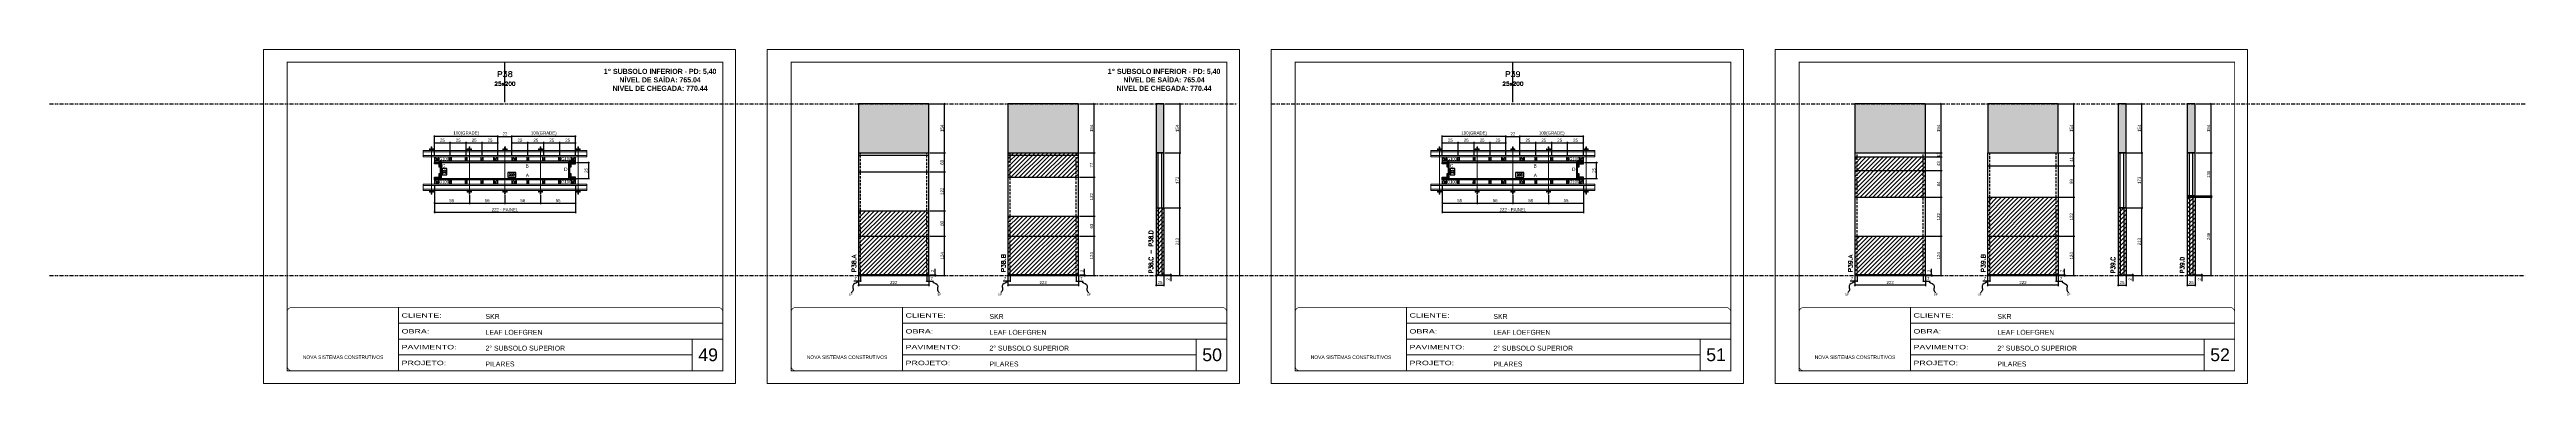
# Model space of a CAD drawing. Extents: x 13741 to 27878, y -21631 to 6985.
# Drawn here: x 13741 to 21531, y -7848 to -6798 of the extents above; entities that cross this region are included whole.
import ezdxf
from ezdxf.enums import TextEntityAlignment as Align

# ---------------------------------------------------------------- set-up
doc = ezdxf.new("R2010")
doc.units = 0
for name, pattern in [('CONTINUO', [0]), ('DASHED', [0.75, 0.5, -0.25]), ('DIVIDE2', [0.625, 0.25, -0.125, 0, -0.125, 0, -0.125]), ('HIDDEN', [0.375, 0.25, -0.125])]:
    doc.linetypes.add(name, pattern=pattern)
for name, color, linetype, lineweight in [('CARIMBO', 255, 'Continuous', 9), ('Folhas', 255, 'Continuous', 9), ('Hachura', 251, 'Continuous', 9), ('Madeira', 126, 'Continuous', 18), ('Perfil Metálico', 224, 'Continuous', 18), ('SARRAFO DE PRESSAO', 251, 'DASHED', 9), ('Texto Seção', 7, 'Continuous', 15)]:
    doc.layers.add(name, color=color, linetype=linetype, lineweight=lineweight)
for name, color, linetype in [('CHAPA', 1, 'Continuous'), ('COTA', 241, 'Continuous'), ('NOMENCLATURA', 7, 'Continuous'), ('Nível', 160, 'Continuous'), ('Painéis', 200, 'Continuous'), ('SARR_2.2x7', 40, 'Continuous'), ('SARRAFO', 251, 'Continuous'), ('Sarrafo de Pressão', 42, 'HIDDEN'), ('texto', 7, 'Continuous'), ('Texto de Titulo', 7, 'Continuous'), ('Texto Qtd Sarr', 242, 'Continuous'), ('TEXTO_GERAL', 7, 'Continuous')]:
    doc.layers.add(name, color=color, linetype=linetype)
doc.styles.add('ARIAL', font='arial.ttf')
doc.styles.add('COTA TECNICA', font='techl___.ttf', dxfattribs={"height": 10})
doc.styles.add('COTA TECNICA 2X', font='techl___.ttf', dxfattribs={"height": 10})
doc.styles.add('COTA TECNICA-50', font='techl___.ttf', dxfattribs={"height": 10})
doc.styles.add('REGUA-120', font='ROMANS.shx', dxfattribs={"height": 15})
doc.styles.add('ROMANC', font='techb___.ttf', dxfattribs={"height": 2.5})
doc.styles.add('ROMANS', font='romans.shx')
doc.styles.add('SANSSERIF', font='sas_____.pfb')
doc.styles.get("Standard").update_dxf_attribs({"font": 'arial.ttf'})
doc.styles.add('Tecnologia', font='')
doc.styles.get('Tecnologia').set_extended_font_data('Forgotten Futurist')
doc.dimstyles.new('COTA PAINEL-50', dxfattribs={"dimtxt": 10, "dimasz": 3, "dimexe": 3, "dimexo": 3, "dimgap": 3, "dimtad": 1, "dimdec": 1, "dimzin": 12, "dimdsep": 46, "dimtxsty": 'COTA TECNICA-50', "dimblk1": 'OBLIQUE', "dimblk2": 'OBLIQUE', "dimsah": 1, "dimcen": 0.9, "dimclrd": 4, "dimclre": 4, "dimclrt": 240, "dimadec": 1, "dimazin": 3, "dimtfac": 1, "dimtdec": 1, "dimtmove": 0, "dimatfit": 3, "dimfxl": 1, "dimtolj": 1, "dimtzin": 12, "dimarcsym": 0})
doc.dimstyles.new('PAINEL', dxfattribs={"dimtxt": 10, "dimasz": 3, "dimexe": 3, "dimexo": 3, "dimgap": 3, "dimtad": 1, "dimdec": 1, "dimzin": 12, "dimdsep": 46, "dimtxsty": 'COTA TECNICA', "dimblk1": 'OBLIQUE', "dimblk2": 'OBLIQUE', "dimsah": 1, "dimcen": 0.9, "dimclrd": 4, "dimclre": 4, "dimclrt": 240, "dimadec": 1, "dimazin": 3, "dimtfac": 1, "dimtdec": 1, "dimtmove": 0, "dimatfit": 3, "dimfxl": 1, "dimtolj": 1, "dimtzin": 12, "dimarcsym": 0})
doc.dimstyles.new('SECAO PILAR', dxfattribs={"dimtxt": 10, "dimasz": 3, "dimexe": 3, "dimexo": 3, "dimgap": 3, "dimtad": 1, "dimdec": 1, "dimlfac": 0.5, "dimzin": 12, "dimdsep": 46, "dimtxsty": 'COTA TECNICA 2X', "dimblk1": 'OBLIQUE', "dimblk2": 'OBLIQUE', "dimsah": 1, "dimcen": 0.9, "dimclrd": 256, "dimclre": 256, "dimclrt": 256, "dimadec": 1, "dimazin": 3, "dimtfac": 1, "dimtdec": 1, "dimtmove": 0, "dimatfit": 3, "dimfxl": 1, "dimtolj": 1, "dimtzin": 12, "dimarcsym": 0})
doc.dimstyles.new('SECÇÃO 2', dxfattribs={"dimtxt": 7, "dimasz": 6, "dimexe": 0.18, "dimexo": 2, "dimgap": -4, "dimtad": 3, "dimdec": 1, "dimlfac": 0.5, "dimzin": 12, "dimdsep": 46, "dimtxsty": 'ROMANS', "dimblk": 'ARCHTICK', "dimcen": 0.09, "dimse1": 1, "dimse2": 1, "dimsd1": 1, "dimsd2": 1, "dimclrd": 180, "dimclre": 5, "dimclrt": 1, "dimadec": 0, "dimazin": 3, "dimtfac": 1, "dimtdec": 1, "dimtofl": 0, "dimtmove": 0, "dimatfit": 3, "dimldrblk": 'ARCHTICK', "dimfxl": 1, "dimtolj": 1, "dimtzin": 0, "dimarcsym": 0})
doc.dimstyles.get("Standard").update_dxf_attribs({"dimtxt": 0.18, "dimasz": 0.18, "dimexe": 0.18, "dimexo": 0.0625, "dimgap": 0.09, "dimtad": 0, "dimtih": 1, "dimtoh": 1, "dimdec": 4, "dimzin": 0, "dimdsep": 46, "dimtxsty": 'Standard', "dimcen": 0.09, "dimadec": 0, "dimazin": 0, "dimtfac": 1, "dimtdec": 4, "dimtofl": 0, "dimtmove": 0, "dimatfit": 3, "dimfxl": 1, "dimtolj": 1, "dimtzin": 0, "dimarcsym": 0})

# ---------------------------------------------------------------- blocks, each defined once
blk = doc.blocks.new('9999999999')
at = {"color": 30, "linetype": 'CONTINUO'}
for p, q in [((98564.6, 34230.2), (98564.6, 34429.4)), ((98564.6, 34379.6), (99584, 34379.6)), ((98564.6, 34329.8), (99488, 34329.8)), ((98564.6, 34280), (99488, 34280)), ((99584, 34329.8), (99488, 34329.8)), ((99488, 34329.8), (99488, 34230.2))]:
    blk.add_line(p, q, dxfattribs=at)
at = {"color": 30, "linetype": 'CONTINUO', "const_width": 2}
blk.add_lwpolyline([(99584, 34230.2), (99584, 34414.4, 0.414214), (99569, 34429.4), (98229, 34429.4, 0.414214), (98214, 34414.4), (98214, 34245.2, 0.414214), (98229, 34230.2), (99584, 34230.2)], format="xyb", dxfattribs=at)
at = {"layer": 'Folhas'}
blk.add_lwpolyline([(98139, 34190.2), (99624, 34190.2), (99624, 35240.2), (98139, 35240.2)], close=True, dxfattribs=at)
at = {"layer": 'Folhas', "color": 30, "const_width": 3}
blk.add_lwpolyline([(98214, 34230.2), (99584, 34230.2), (99584, 35200.2), (98214, 35200.2)], close=True, dxfattribs=at)
at = {"color": 7, "linetype": 'Continuous', "ltscale": 5, "style": 'ARIAL'}
for s, height, p in [('SKR', 15.48, (98837.7, 34393.1)), ('LEAF LOEFGREN', 15.483, (98837.7, 34343.3)), ('NOVA SISTEMAS CONSTRUTIVOS', 11.059, (98263.2, 34267.2)), ('2° SUBSOLO SUPERIOR', 15.483, (98837.7, 34293.5)), ('PILARES', 15.48, (98837.7, 34243.7))]:
    blk.add_text(s, height=height, dxfattribs=at).set_placement(p)
at = {"layer": 'Folhas', "color": 7, "style": 'Tecnologia', "width": 1.5}
for s, p in [('OBRA:', (98573.7, 34347.3)), ('CLIENTE:', (98573.7, 34397.2)), ('PAVIMENTO:', (98573.7, 34297.5)), ('PROJETO:', (98573.7, 34247.7))]:
    blk.add_text(s, height=14, dxfattribs=at).set_placement(p)
blk = doc.blocks.new('*D2034')
at = {"layer": 'COTA', "color": 180, "lineweight": -2, "transparency": 16777216}
for p, q in [((14990.9, -7172.7), (14975.9, -7172.7)), ((14975.9, -7172.7), (14975.9, -7192)), ((14975.9, -7192), (14990.9, -7192)), ((14990.9, -7192), (14990.9, -7172.7))]:
    blk.add_line(p, q, dxfattribs=at)
at = {"layer": 'Defpoints', "color": 0, "transparency": 16777216}
for p in [(14990.8, -7153.4), (14990.8, -7203.4), (14994.9, -7203.4)]:
    blk.add_point(p, dxfattribs=at)
at = {"layer": 'COTA', "color": 1, "transparency": 16777216, "insert": (14983.4, -7182.4), "char_height": 7, "attachment_point": 5, "rotation": 90, "style": 'ROMANS'}
blk.add_mtext('\\A1;25', dxfattribs=at)
blk = doc.blocks.new('_ArchTick')
at = {"color": 0, "linetype": 'ByBlock', "const_width": 0.15}
blk.add_lwpolyline([(-0.5, -0.5), (0.5, 0.5)], dxfattribs=at)
blk = doc.blocks.new('*D2035')
at = {"layer": 'COTA', "color": 180, "lineweight": -2, "transparency": 16777216}
for p, q in [((15208, -7184.4), (15182, -7184.4)), ((15182, -7184.4), (15182, -7199.4)), ((15182, -7199.4), (15208, -7199.4)), ((15208, -7199.4), (15208, -7184.4))]:
    blk.add_line(p, q, dxfattribs=at)
at = {"layer": 'Defpoints', "color": 0, "transparency": 16777216}
for p in [(14973.5, -7203.4), (15373.5, -7203.4), (15373.5, -7203.4)]:
    blk.add_point(p, dxfattribs=at)
at = {"layer": 'COTA', "color": 1, "transparency": 16777216, "insert": (15195, -7191.9), "char_height": 7, "attachment_point": 5, "style": 'ROMANS'}
blk.add_mtext('\\A1;200', dxfattribs=at)
blk = doc.blocks.new('_Oblique')
at = {"color": 0, "linetype": 'ByBlock', "lineweight": -2}
blk.add_line((-0.5, -0.5), (0.5, 0.5), dxfattribs=at)
blk = doc.blocks.new('*D2036')
at = {"layer": 'COTA', "lineweight": -2, "transparency": 16777216}
for p, q in [((14951.5, -7224.4), (14951.5, -7312.6)), ((15395.5, -7224.4), (15395.5, -7312.6)), ((14951.5, -7309.6), (15395.5, -7309.6))]:
    blk.add_line(p, q, dxfattribs=at)
at = {"layer": 'Defpoints', "color": 0, "transparency": 16777216}
for p in [(14951.5, -7221.4), (15395.5, -7221.4), (15395.5, -7309.6)]:
    blk.add_point(p, dxfattribs=at)
at = {"layer": 'COTA', "lineweight": -2, "transparency": 16777216, "xscale": 3, "yscale": 3, "zscale": 3, "rotation": 180}
blk.add_blockref('_Oblique', (14951.5, -7309.6), dxfattribs=at)
at = {"layer": 'COTA', "lineweight": -2, "transparency": 16777216, "xscale": 3, "yscale": 3, "zscale": 3}
blk.add_blockref('_Oblique', (15395.5, -7309.6), dxfattribs=at)
at = {"layer": 'COTA', "transparency": 16777216, "insert": (15173.5, -7301.5), "char_height": 10, "attachment_point": 5, "style": 'COTA TECNICA 2X'}
blk.add_mtext('\\A1;222 - PAINEL', dxfattribs=at)
blk = doc.blocks.new('*D2037')
at = {"layer": 'COTA', "lineweight": -2, "transparency": 16777216}
for p, q in [((14951.5, -7224.4), (14951.5, -7284.2)), ((14951.5, -7281.2), (15061.5, -7281.2)), ((15061.5, -7256.2), (15061.5, -7284.2))]:
    blk.add_line(p, q, dxfattribs=at)
at = {"layer": 'Defpoints', "color": 0, "transparency": 16777216}
for p in [(14951.5, -7221.4), (15061.5, -7253.2), (15061.5, -7281.2)]:
    blk.add_point(p, dxfattribs=at)
at = {"layer": 'COTA', "lineweight": -2, "transparency": 16777216, "xscale": 3, "yscale": 3, "zscale": 3, "rotation": 180}
blk.add_blockref('_Oblique', (14951.5, -7281.2), dxfattribs=at)
at = {"layer": 'COTA', "lineweight": -2, "transparency": 16777216, "xscale": 3, "yscale": 3, "zscale": 3}
blk.add_blockref('_Oblique', (15061.5, -7281.2), dxfattribs=at)
at = {"layer": 'COTA', "transparency": 16777216, "insert": (15006.5, -7273.1), "char_height": 10, "attachment_point": 5, "style": 'COTA TECNICA 2X'}
blk.add_mtext('\\A1;55', dxfattribs=at)
blk = doc.blocks.new('*D2038')
at = {"layer": 'COTA', "lineweight": -2, "transparency": 16777216}
for p, q in [((15395.5, -7224.4), (15395.5, -7284.2)), ((15285.5, -7256.2), (15285.5, -7284.2)), ((15285.5, -7281.2), (15395.5, -7281.2))]:
    blk.add_line(p, q, dxfattribs=at)
at = {"layer": 'Defpoints', "color": 0, "transparency": 16777216}
for p in [(15395.5, -7221.4), (15285.5, -7253.2), (15395.5, -7281.2)]:
    blk.add_point(p, dxfattribs=at)
at = {"layer": 'COTA', "lineweight": -2, "transparency": 16777216, "xscale": 3, "yscale": 3, "zscale": 3, "rotation": 180}
blk.add_blockref('_Oblique', (15285.5, -7281.2), dxfattribs=at)
at = {"layer": 'COTA', "lineweight": -2, "transparency": 16777216, "xscale": 3, "yscale": 3, "zscale": 3}
blk.add_blockref('_Oblique', (15395.5, -7281.2), dxfattribs=at)
at = {"layer": 'COTA', "transparency": 16777216, "insert": (15340.5, -7273.1), "char_height": 10, "attachment_point": 5, "style": 'COTA TECNICA 2X'}
blk.add_mtext('\\A1;55', dxfattribs=at)
blk = doc.blocks.new('C')
at = {"layer": 'Hachura', "color": 0}
for p, q in [((0, 3.2), (0, -3.2)), ((0.4, 3.2), (0, 3.2)), ((0.5, 3.2), (0, 3.2)), ((0.5, 3), (0, 3)), ((0.5, 2.9), (0, 2.9)), ((0, 2.7), (0, -1.2)), ((0.5, 2.6), (0, 2.6)), ((0.5, 2.2), (0, 2.2)), ((0.5, 1.5), (0, 1.5)), ((0.4, 0.5), (0.2, 0.5)), ((0.4, -3.2), (0.4, 3.2)), ((0.4, 3.2), (2.6, 3.2)), ((1.7, 1), (0.4, 1)), ((1.5, 0.1), (0.4, 0.1)), ((1.4, 1.9), (1.4, 1)), ((2.6, 2.4), (1.5, 2.1)), ((1.7, -1), (1.7, 1)), ((1.7, 1), (1.7, 0.8)), ((1.7, 1), (1.7, 0.8)), ((1.7, 0.8), (3.4, 0.8)), ((3.4, 0.4), (1.7, 0.4)), ((2.6, 3.2), (2.6, 2.4)), ((3.3, 0.8), (3.3, -0.8)), ((3.4, 0.8), (3.4, -0.8)), ((3.7, 0.4), (3.4, 0.4)), ((3.8, -0.5), (3.4, 0.4)), ((3.4, 0.1), (3.7, -0.6)), ((3.7, 0.5), (4.3, -0.6)), ((3.7, 0.4), (4.2, -0.5)), ((4.4, -0.6), (3.8, 0.5)), ((4.2, 0.4), (3.9, 0.4)), ((4.4, -0.5), (3.9, 0.4)), ((4.2, 0.4), (4.3, 0.4)), ((4.3, 0.5), (4.8, -0.6)), ((4.3, 0.4), (4.7, -0.5)), ((5, -0.6), (4.4, 0.5)), ((4.5, 0.4), (4.8, 0.4)), ((5, -0.5), (4.5, 0.4)), ((4.8, 0.4), (5.3, -0.5)), ((4.9, 0.5), (5.4, -0.6)), ((5.5, -0.6), (5, 0.5)), ((5.6, -0.5), (5.1, 0.4)), ((5.4, 0.4), (5.1, 0.4)), ((5.6, -0.5), (5.1, 0.4)), ((5.4, 0.4), (5.7, -0.2)), ((5.5, 0.5), (5.7, -0.1)), ((5.7, 0.2), (5.6, 0.5)), ((5.7, 0.3), (5.7, 0.4)), ((5.7, 0.4), (5.7, 0.4)), ((5.7, 0.4), (5.9, 0.3)), ((5.7, 0.4), (5.7, -0.5)), ((5.9, -0.4), (5.9, 0.3)), ((0.4, 0), (0, 0)), ((0.5, -1.5), (0, -1.5)), ((0.5, -2.2), (0, -2.2)), ((0.5, -2.6), (0, -2.6)), ((0.5, -2.9), (0, -2.9)), ((0.5, -3), (0, -3)), ((0, -3.2), (2.6, -3.2)), ((0.5, -3.2), (0, -3.2)), ((0.1, -0.5), (0.3, -0.5)), ((0.3, -0.5), (0.4, -0.5)), ((0.4, 0), (0.4, -1)), ((0.4, -0.2), (1.5, -0.2)), ((0.4, -0.6), (0.4, -0.3)), ((0.4, -3.2), (0.4, -0.6)), ((0.4, -1), (1.7, -1)), ((1.4, -1.9), (1.4, -1)), ((2.6, -2.4), (1.5, -2.1)), ((3.4, -0.3), (1.7, -0.3)), ((3.4, -0.8), (1.7, -0.8)), ((2.6, -3.2), (2.6, -2.4)), ((3.4, -0.1), (3.6, -0.5)), ((3.4, -0.5), (3.6, -0.5)), ((3.8, -0.5), (4.2, -0.5)), ((4.4, -0.5), (4.7, -0.5)), ((4.6, -0.5), (4.7, -0.5)), ((5, -0.5), (5.3, -0.5)), ((5.6, -0.5), (5.7, -0.5)), ((5.7, -0.5), (5.9, -0.4)), ((5.7, -0.5), (5.7, -0.5))]:
    blk.add_line(p, q, dxfattribs=at)
for centre, radius, start, end in [((1.5, 1.9), 0.161, 104.7436, 180), ((1.4, 0), 0.129, 272.695, 87.305), ((3.8, 0.4), 0.143, 25.5688, 154.4312), ((4.4, 0.4), 0.143, 25.5688, 154.4312), ((5, 0.4), 0.143, 25.5688, 154.4312), ((5.5, 0.4), 0.143, 25.5688, 154.4312), ((0.2, -0.4), 0.174, 221.744, 317.8592), ((1.5, -1.9), 0.161, 180, 255.2564), ((3.7, -0.4), 0.174, 222.1408, 318.256), ((4.3, -0.4), 0.174, 222.1408, 318.256), ((4.9, -0.4), 0.174, 222.1408, 318.256), ((5.4, -0.4), 0.174, 222.1408, 318.256), ((5.6, -0.4), 0.174, 317.8592, 318.256)]:
    blk.add_arc(centre, radius, start, end, dxfattribs=at)
blk = doc.blocks.new('*D2043')
at = {"layer": 'COTA', "lineweight": -2, "transparency": 16777216}
for p, q in [((15173.5, -7256.2), (15173.5, -7284.2)), ((15173.5, -7281.2), (15285.5, -7281.2)), ((15285.5, -7256.2), (15285.5, -7284.2))]:
    blk.add_line(p, q, dxfattribs=at)
at = {"layer": 'Defpoints', "color": 0, "transparency": 16777216}
for p in [(15173.5, -7253.2), (15285.5, -7253.2), (15285.5, -7281.2)]:
    blk.add_point(p, dxfattribs=at)
at = {"layer": 'COTA', "lineweight": -2, "transparency": 16777216, "xscale": 3, "yscale": 3, "zscale": 3, "rotation": 180}
blk.add_blockref('_Oblique', (15173.5, -7281.2), dxfattribs=at)
at = {"layer": 'COTA', "lineweight": -2, "transparency": 16777216, "xscale": 3, "yscale": 3, "zscale": 3}
blk.add_blockref('_Oblique', (15285.5, -7281.2), dxfattribs=at)
at = {"layer": 'COTA', "transparency": 16777216, "insert": (15229.5, -7273.1), "char_height": 10, "attachment_point": 5, "style": 'COTA TECNICA 2X'}
blk.add_mtext('\\A1;56', dxfattribs=at)
blk = doc.blocks.new('*D2044')
at = {"layer": 'COTA', "lineweight": -2, "transparency": 16777216}
for p, q in [((15398.5, -7153.4), (15439.8, -7153.4)), ((15436.8, -7203.4), (15436.8, -7153.4)), ((15398.5, -7203.4), (15439.8, -7203.4))]:
    blk.add_line(p, q, dxfattribs=at)
at = {"layer": 'Defpoints', "color": 0, "transparency": 16777216}
for p in [(15395.5, -7153.4), (15436.8, -7153.4), (15395.5, -7203.4)]:
    blk.add_point(p, dxfattribs=at)
at = {"layer": 'COTA', "lineweight": -2, "transparency": 16777216, "xscale": 3, "yscale": 3, "zscale": 3}
for p, rotation in [((15436.8, -7153.4), 90), ((15436.8, -7203.4), 270)]:
    blk.add_blockref('_Oblique', p, dxfattribs=dict(at, rotation=rotation))
at = {"layer": 'COTA', "transparency": 16777216, "insert": (15428.7, -7178.4), "char_height": 10, "attachment_point": 5, "rotation": 90, "style": 'COTA TECNICA 2X'}
blk.add_mtext('\\A1;25', dxfattribs=at)
blk = doc.blocks.new('*D2045')
at = {"layer": 'COTA', "lineweight": -2, "transparency": 16777216}
for p, q in [((15061.5, -7256.2), (15061.5, -7284.2)), ((15061.5, -7281.2), (15173.5, -7281.2)), ((15173.5, -7256.2), (15173.5, -7284.2))]:
    blk.add_line(p, q, dxfattribs=at)
at = {"layer": 'Defpoints', "color": 0, "transparency": 16777216}
for p in [(15061.5, -7253.2), (15173.5, -7253.2), (15173.5, -7281.2)]:
    blk.add_point(p, dxfattribs=at)
at = {"layer": 'COTA', "lineweight": -2, "transparency": 16777216, "xscale": 3, "yscale": 3, "zscale": 3, "rotation": 180}
blk.add_blockref('_Oblique', (15061.5, -7281.2), dxfattribs=at)
at = {"layer": 'COTA', "lineweight": -2, "transparency": 16777216, "xscale": 3, "yscale": 3, "zscale": 3}
blk.add_blockref('_Oblique', (15173.5, -7281.2), dxfattribs=at)
at = {"layer": 'COTA', "transparency": 16777216, "insert": (15117.5, -7273.1), "char_height": 10, "attachment_point": 5, "style": 'COTA TECNICA 2X'}
blk.add_mtext('\\A1;56', dxfattribs=at)
blk = doc.blocks.new('PONTALETE')
at = {"layer": 'Madeira'}
for q in [(2.7, 7), (7, 5.8), (7, 1.7)]:
    blk.add_line((0, 0), q, dxfattribs=at)
blk.add_lwpolyline([(0, 0), (7, 0), (7, 7), (0, 7)], close=True, dxfattribs=at)
for centre, radius, start, end in [((2, 0.1), 6.23, 37.2818, 109.0913), ((1.1, 0.9), 3.19, 343.603, 109.9847), ((-0.2, -0.8), 3.09, 14.6322, 86.0383)]:
    blk.add_arc(centre, radius, start, end, dxfattribs=at)
blk = doc.blocks.new('MEIO PONTALETE')
at = {"layer": 'Madeira'}
for q in [(2.7, 7), (3.5, 2.9), (3.5, 0.9)]:
    blk.add_line((0, 0), q, dxfattribs=at)
blk.add_lwpolyline([(0, 0), (3.5, 0), (3.5, 7), (0, 7)], close=True, dxfattribs=at)
for centre, radius, start, end in [((2, 0.1), 6.23, 76.4499, 109.0913), ((1.1, 0.9), 3.19, 40.9063, 109.9847), ((-0.2, -0.8), 3.09, 14.6322, 86.0383)]:
    blk.add_arc(centre, radius, start, end, dxfattribs=at)
blk = doc.blocks.new('*D2039')
at = {"layer": 'COTA', "lineweight": -2, "transparency": 16777216}
for p, q in [((15195.5, -7132.4), (15195.5, -7088.5)), ((15245.5, -7132.4), (15245.5, -7088.5)), ((15195.5, -7091.5), (15245.5, -7091.5))]:
    blk.add_line(p, q, dxfattribs=at)
at = {"layer": 'Defpoints', "color": 0, "transparency": 16777216}
for p in [(15195.5, -7135.4), (15245.5, -7091.5), (15245.5, -7135.4)]:
    blk.add_point(p, dxfattribs=at)
at = {"layer": 'COTA', "lineweight": -2, "transparency": 16777216, "xscale": 3, "yscale": 3, "zscale": 3, "rotation": 180}
blk.add_blockref('_Oblique', (15195.5, -7091.5), dxfattribs=at)
at = {"layer": 'COTA', "lineweight": -2, "transparency": 16777216, "xscale": 3, "yscale": 3, "zscale": 3}
blk.add_blockref('_Oblique', (15245.5, -7091.5), dxfattribs=at)
at = {"layer": 'COTA', "transparency": 16777216, "insert": (15220.5, -7083.4), "char_height": 10, "attachment_point": 5, "style": 'COTA TECNICA 2X'}
blk.add_mtext('\\A1;25', dxfattribs=at)
blk = doc.blocks.new('*D2040')
at = {"layer": 'COTA', "lineweight": -2, "transparency": 16777216}
for p, q in [((15195.5, -7132.4), (15195.5, -7068.3)), ((15395.5, -7071.3), (15195.5, -7071.3)), ((15395.5, -7132.4), (15395.5, -7068.3))]:
    blk.add_line(p, q, dxfattribs=at)
at = {"layer": 'Defpoints', "color": 0, "transparency": 16777216}
for p in [(15195.5, -7071.3), (15195.5, -7135.4), (15395.5, -7135.4)]:
    blk.add_point(p, dxfattribs=at)
at = {"layer": 'COTA', "lineweight": -2, "transparency": 16777216, "xscale": 3, "yscale": 3, "zscale": 3, "rotation": 180}
blk.add_blockref('_Oblique', (15195.5, -7071.3), dxfattribs=at)
at = {"layer": 'COTA', "lineweight": -2, "transparency": 16777216, "xscale": 3, "yscale": 3, "zscale": 3}
blk.add_blockref('_Oblique', (15395.5, -7071.3), dxfattribs=at)
at = {"layer": 'COTA', "transparency": 16777216, "insert": (15295.5, -7062.1), "char_height": 10, "attachment_point": 5, "style": 'COTA TECNICA 2X'}
blk.add_mtext('\\A1;100(GRADE)', dxfattribs=at)
blk = doc.blocks.new('*D2046')
at = {"layer": 'COTA', "lineweight": -2, "transparency": 16777216}
for p, q in [((15245.5, -7132.4), (15245.5, -7088.5)), ((15295.5, -7132.4), (15295.5, -7088.5)), ((15245.5, -7091.5), (15295.5, -7091.5))]:
    blk.add_line(p, q, dxfattribs=at)
at = {"layer": 'Defpoints', "color": 0, "transparency": 16777216}
for p in [(15245.5, -7135.4), (15295.5, -7091.5), (15295.5, -7135.4)]:
    blk.add_point(p, dxfattribs=at)
at = {"layer": 'COTA', "lineweight": -2, "transparency": 16777216, "xscale": 3, "yscale": 3, "zscale": 3, "rotation": 180}
blk.add_blockref('_Oblique', (15245.5, -7091.5), dxfattribs=at)
at = {"layer": 'COTA', "lineweight": -2, "transparency": 16777216, "xscale": 3, "yscale": 3, "zscale": 3}
blk.add_blockref('_Oblique', (15295.5, -7091.5), dxfattribs=at)
at = {"layer": 'COTA', "transparency": 16777216, "insert": (15270.5, -7083.4), "char_height": 10, "attachment_point": 5, "style": 'COTA TECNICA 2X'}
blk.add_mtext('\\A1;25', dxfattribs=at)
blk = doc.blocks.new('*D2047')
at = {"layer": 'COTA', "lineweight": -2, "transparency": 16777216}
for p, q in [((15295.5, -7132.4), (15295.5, -7088.5)), ((15345.5, -7132.4), (15345.5, -7088.5)), ((15295.5, -7091.5), (15345.5, -7091.5))]:
    blk.add_line(p, q, dxfattribs=at)
at = {"layer": 'Defpoints', "color": 0, "transparency": 16777216}
for p in [(15295.5, -7135.4), (15345.5, -7091.5), (15345.5, -7135.4)]:
    blk.add_point(p, dxfattribs=at)
at = {"layer": 'COTA', "lineweight": -2, "transparency": 16777216, "xscale": 3, "yscale": 3, "zscale": 3, "rotation": 180}
blk.add_blockref('_Oblique', (15295.5, -7091.5), dxfattribs=at)
at = {"layer": 'COTA', "lineweight": -2, "transparency": 16777216, "xscale": 3, "yscale": 3, "zscale": 3}
blk.add_blockref('_Oblique', (15345.5, -7091.5), dxfattribs=at)
at = {"layer": 'COTA', "transparency": 16777216, "insert": (15320.5, -7083.4), "char_height": 10, "attachment_point": 5, "style": 'COTA TECNICA 2X'}
blk.add_mtext('\\A1;25', dxfattribs=at)
blk = doc.blocks.new('*D2048')
at = {"layer": 'COTA', "lineweight": -2, "transparency": 16777216}
for p, q in [((15345.5, -7132.4), (15345.5, -7088.5)), ((15395.5, -7132.4), (15395.5, -7088.5)), ((15345.5, -7091.5), (15395.5, -7091.5))]:
    blk.add_line(p, q, dxfattribs=at)
at = {"layer": 'Defpoints', "color": 0, "transparency": 16777216}
for p in [(15345.5, -7135.4), (15395.5, -7091.5), (15395.5, -7135.4)]:
    blk.add_point(p, dxfattribs=at)
at = {"layer": 'COTA', "lineweight": -2, "transparency": 16777216, "xscale": 3, "yscale": 3, "zscale": 3, "rotation": 180}
blk.add_blockref('_Oblique', (15345.5, -7091.5), dxfattribs=at)
at = {"layer": 'COTA', "lineweight": -2, "transparency": 16777216, "xscale": 3, "yscale": 3, "zscale": 3}
blk.add_blockref('_Oblique', (15395.5, -7091.5), dxfattribs=at)
at = {"layer": 'COTA', "transparency": 16777216, "insert": (15370.5, -7083.4), "char_height": 10, "attachment_point": 5, "style": 'COTA TECNICA 2X'}
blk.add_mtext('\\A1;25', dxfattribs=at)
blk = doc.blocks.new('*D2041')
at = {"layer": 'COTA', "lineweight": -2, "transparency": 16777216}
for p, q in [((14951.5, -7132.4), (14951.5, -7088.5)), ((15001.5, -7132.4), (15001.5, -7088.5)), ((14951.5, -7091.5), (15001.5, -7091.5))]:
    blk.add_line(p, q, dxfattribs=at)
at = {"layer": 'Defpoints', "color": 0, "transparency": 16777216}
for p in [(14951.5, -7135.4), (15001.5, -7091.5), (15001.5, -7135.4)]:
    blk.add_point(p, dxfattribs=at)
at = {"layer": 'COTA', "lineweight": -2, "transparency": 16777216, "xscale": 3, "yscale": 3, "zscale": 3, "rotation": 180}
blk.add_blockref('_Oblique', (14951.5, -7091.5), dxfattribs=at)
at = {"layer": 'COTA', "lineweight": -2, "transparency": 16777216, "xscale": 3, "yscale": 3, "zscale": 3}
blk.add_blockref('_Oblique', (15001.5, -7091.5), dxfattribs=at)
at = {"layer": 'COTA', "transparency": 16777216, "insert": (14976.5, -7083.4), "char_height": 10, "attachment_point": 5, "style": 'COTA TECNICA 2X'}
blk.add_mtext('\\A1;25', dxfattribs=at)
blk = doc.blocks.new('*D2042')
at = {"layer": 'COTA', "lineweight": -2, "transparency": 16777216}
for p, q in [((14951.5, -7132.4), (14951.5, -7068.3)), ((15151.5, -7071.3), (14951.5, -7071.3)), ((15151.5, -7132.4), (15151.5, -7068.3))]:
    blk.add_line(p, q, dxfattribs=at)
at = {"layer": 'Defpoints', "color": 0, "transparency": 16777216}
for p in [(14951.5, -7071.3), (14951.5, -7135.4), (15151.5, -7135.4)]:
    blk.add_point(p, dxfattribs=at)
at = {"layer": 'COTA', "lineweight": -2, "transparency": 16777216, "xscale": 3, "yscale": 3, "zscale": 3, "rotation": 180}
blk.add_blockref('_Oblique', (14951.5, -7071.3), dxfattribs=at)
at = {"layer": 'COTA', "lineweight": -2, "transparency": 16777216, "xscale": 3, "yscale": 3, "zscale": 3}
blk.add_blockref('_Oblique', (15151.5, -7071.3), dxfattribs=at)
at = {"layer": 'COTA', "transparency": 16777216, "insert": (15051.5, -7062.1), "char_height": 10, "attachment_point": 5, "style": 'COTA TECNICA 2X'}
blk.add_mtext('\\A1;100(GRADE)', dxfattribs=at)
blk = doc.blocks.new('*D2049')
at = {"layer": 'COTA', "lineweight": -2, "transparency": 16777216}
for p, q in [((15001.5, -7132.4), (15001.5, -7088.5)), ((15051.5, -7132.4), (15051.5, -7088.5)), ((15001.5, -7091.5), (15051.5, -7091.5))]:
    blk.add_line(p, q, dxfattribs=at)
at = {"layer": 'Defpoints', "color": 0, "transparency": 16777216}
for p in [(15001.5, -7135.4), (15051.5, -7091.5), (15051.5, -7135.4)]:
    blk.add_point(p, dxfattribs=at)
at = {"layer": 'COTA', "lineweight": -2, "transparency": 16777216, "xscale": 3, "yscale": 3, "zscale": 3, "rotation": 180}
blk.add_blockref('_Oblique', (15001.5, -7091.5), dxfattribs=at)
at = {"layer": 'COTA', "lineweight": -2, "transparency": 16777216, "xscale": 3, "yscale": 3, "zscale": 3}
blk.add_blockref('_Oblique', (15051.5, -7091.5), dxfattribs=at)
at = {"layer": 'COTA', "transparency": 16777216, "insert": (15026.5, -7083.4), "char_height": 10, "attachment_point": 5, "style": 'COTA TECNICA 2X'}
blk.add_mtext('\\A1;25', dxfattribs=at)
blk = doc.blocks.new('*D2050')
at = {"layer": 'COTA', "lineweight": -2, "transparency": 16777216}
for p, q in [((15051.5, -7132.4), (15051.5, -7088.5)), ((15101.5, -7132.4), (15101.5, -7088.5)), ((15051.5, -7091.5), (15101.5, -7091.5))]:
    blk.add_line(p, q, dxfattribs=at)
at = {"layer": 'Defpoints', "color": 0, "transparency": 16777216}
for p in [(15051.5, -7135.4), (15101.5, -7091.5), (15101.5, -7135.4)]:
    blk.add_point(p, dxfattribs=at)
at = {"layer": 'COTA', "lineweight": -2, "transparency": 16777216, "xscale": 3, "yscale": 3, "zscale": 3, "rotation": 180}
blk.add_blockref('_Oblique', (15051.5, -7091.5), dxfattribs=at)
at = {"layer": 'COTA', "lineweight": -2, "transparency": 16777216, "xscale": 3, "yscale": 3, "zscale": 3}
blk.add_blockref('_Oblique', (15101.5, -7091.5), dxfattribs=at)
at = {"layer": 'COTA', "transparency": 16777216, "insert": (15076.5, -7083.4), "char_height": 10, "attachment_point": 5, "style": 'COTA TECNICA 2X'}
blk.add_mtext('\\A1;25', dxfattribs=at)
blk = doc.blocks.new('*D2051')
at = {"layer": 'COTA', "lineweight": -2, "transparency": 16777216}
for p, q in [((15101.5, -7132.4), (15101.5, -7088.5)), ((15151.5, -7132.4), (15151.5, -7088.5)), ((15101.5, -7091.5), (15151.5, -7091.5))]:
    blk.add_line(p, q, dxfattribs=at)
at = {"layer": 'Defpoints', "color": 0, "transparency": 16777216}
for p in [(15101.5, -7135.4), (15151.5, -7091.5), (15151.5, -7135.4)]:
    blk.add_point(p, dxfattribs=at)
at = {"layer": 'COTA', "lineweight": -2, "transparency": 16777216, "xscale": 3, "yscale": 3, "zscale": 3, "rotation": 180}
blk.add_blockref('_Oblique', (15101.5, -7091.5), dxfattribs=at)
at = {"layer": 'COTA', "lineweight": -2, "transparency": 16777216, "xscale": 3, "yscale": 3, "zscale": 3}
blk.add_blockref('_Oblique', (15151.5, -7091.5), dxfattribs=at)
at = {"layer": 'COTA', "transparency": 16777216, "insert": (15126.5, -7083.4), "char_height": 10, "attachment_point": 5, "style": 'COTA TECNICA 2X'}
blk.add_mtext('\\A1;25', dxfattribs=at)
blk = doc.blocks.new('*D2052')
at = {"layer": 'COTA', "lineweight": -2, "transparency": 16777216}
for p, q in [((15151.5, -7132.5), (15151.5, -7068.3)), ((15151.5, -7071.3), (15195.5, -7071.3)), ((15195.5, -7132.4), (15195.5, -7068.3))]:
    blk.add_line(p, q, dxfattribs=at)
at = {"layer": 'Defpoints', "color": 0, "transparency": 16777216}
for p in [(15195.5, -7071.3), (15151.5, -7135.5), (15195.5, -7135.4)]:
    blk.add_point(p, dxfattribs=at)
at = {"layer": 'COTA', "lineweight": -2, "transparency": 16777216, "xscale": 3, "yscale": 3, "zscale": 3, "rotation": 180}
blk.add_blockref('_Oblique', (15151.5, -7071.3), dxfattribs=at)
at = {"layer": 'COTA', "lineweight": -2, "transparency": 16777216, "xscale": 3, "yscale": 3, "zscale": 3}
blk.add_blockref('_Oblique', (15195.5, -7071.3), dxfattribs=at)
at = {"layer": 'COTA', "transparency": 16777216, "insert": (15173.5, -7063.3), "char_height": 10, "attachment_point": 5, "style": 'COTA TECNICA 2X'}
blk.add_mtext('\\A1;22', dxfattribs=at)
blk = doc.blocks.new('titulo1')
at = {"layer": 'Defpoints', "color": 252, "linetype": 'HIDDEN', "ltscale": 2}
blk.add_line((0, 0), (0, 125), dxfattribs=at)
at = {"layer": 'Defpoints', "style": 'ROMANS', "oblique": 15}
blk.add_attdef('FOLHA', text='', height=10, dxfattribs=at).set_placement((0, 15.6), align=Align.MIDDLE_CENTER)
at = {"layer": 'Texto Qtd Sarr', "color": 3, "style": 'ROMANS', "oblique": 15}
for tag, height, p in [('TITULO', 17, (0, 71.4)), ('SEÇÃO', 12, (0, 41.5))]:
    blk.add_attdef(tag, text='', height=height, dxfattribs=at).set_placement(p, align=Align.MIDDLE_CENTER)
blk = doc.blocks.new('*D2056')
at = {"layer": 'COTA', "color": 4, "lineweight": -2, "transparency": 16777216}
for p, q in [((16285, -7509.9), (16285, -7541.8)), ((16507, -7538.8), (16285, -7538.8)), ((16507, -7509.9), (16507, -7541.8))]:
    blk.add_line(p, q, dxfattribs=at)
at = {"layer": 'Defpoints', "color": 0, "transparency": 16777216}
for p in [(16285, -7506.9), (16285, -7538.8), (16507, -7506.9)]:
    blk.add_point(p, dxfattribs=at)
at = {"layer": 'COTA', "color": 4, "lineweight": -2, "transparency": 16777216, "xscale": 3, "yscale": 3, "zscale": 3, "rotation": 180}
blk.add_blockref('_Oblique', (16285, -7538.8), dxfattribs=at)
at = {"layer": 'COTA', "color": 4, "lineweight": -2, "transparency": 16777216, "xscale": 3, "yscale": 3, "zscale": 3}
blk.add_blockref('_Oblique', (16507, -7538.8), dxfattribs=at)
at = {"layer": 'COTA', "color": 240, "transparency": 16777216, "insert": (16396, -7530.8), "char_height": 10, "attachment_point": 5, "style": 'COTA TECNICA'}
blk.add_mtext('\\A1;222', dxfattribs=at)
blk = doc.blocks.new('*D2057')
at = {"layer": 'COTA', "color": 4, "lineweight": -2, "transparency": 16777216}
for p, q in [((16500, -7509.9), (16500, -7529.1)), ((16500, -7526.1), (16507, -7526.1)), ((16507, -7511.9), (16507, -7529.1)), ((16507, -7526.1), (16521.7, -7526.1))]:
    blk.add_line(p, q, dxfattribs=at)
at = {"layer": 'Defpoints', "color": 0, "transparency": 16777216}
for p in [(16500, -7506.9), (16507, -7508.9), (16507, -7526.1)]:
    blk.add_point(p, dxfattribs=at)
at = {"layer": 'COTA', "color": 4, "lineweight": -2, "transparency": 16777216, "xscale": 3, "yscale": 3, "zscale": 3, "rotation": 180}
blk.add_blockref('_Oblique', (16500, -7526.1), dxfattribs=at)
at = {"layer": 'COTA', "color": 4, "lineweight": -2, "transparency": 16777216, "xscale": 3, "yscale": 3, "zscale": 3}
blk.add_blockref('_Oblique', (16507, -7526.1), dxfattribs=at)
at = {"layer": 'COTA', "color": 240, "transparency": 16777216, "insert": (16515.8, -7518.1), "char_height": 10, "attachment_point": 5, "style": 'COTA TECNICA-50'}
blk.add_mtext('\\A1;7', dxfattribs=at)
blk = doc.blocks.new('*D2058')
at = {"layer": 'COTA', "color": 4, "lineweight": -2, "transparency": 16777216}
for p, q in [((16285, -7526.1), (16270.2, -7526.1)), ((16285, -7511.9), (16285, -7529.1)), ((16292, -7526.1), (16285, -7526.1)), ((16292, -7509.9), (16292, -7529.1))]:
    blk.add_line(p, q, dxfattribs=at)
at = {"layer": 'Defpoints', "color": 0, "transparency": 16777216}
for p in [(16285, -7508.9), (16285, -7526.1), (16292, -7506.9)]:
    blk.add_point(p, dxfattribs=at)
at = {"layer": 'COTA', "color": 4, "lineweight": -2, "transparency": 16777216, "xscale": 3, "yscale": 3, "zscale": 3, "rotation": 180}
blk.add_blockref('_Oblique', (16285, -7526.1), dxfattribs=at)
at = {"layer": 'COTA', "color": 4, "lineweight": -2, "transparency": 16777216, "xscale": 3, "yscale": 3, "zscale": 3}
blk.add_blockref('_Oblique', (16292, -7526.1), dxfattribs=at)
at = {"layer": 'COTA', "color": 240, "transparency": 16777216, "insert": (16276.1, -7518.1), "char_height": 10, "attachment_point": 5, "style": 'COTA TECNICA-50'}
blk.add_mtext('\\A1;7', dxfattribs=at)
blk = doc.blocks.new('*D2059')
at = {"layer": 'COTA', "color": 4, "lineweight": -2, "transparency": 16777216}
for p, q in [((16510, -7506.9), (16529.2, -7506.9)), ((16510, -7508.9), (16529.2, -7508.9)), ((16526.2, -7506.9), (16526.2, -7488.1)), ((16526.2, -7508.9), (16526.2, -7506.9)), ((16526.2, -7508.9), (16526.2, -7511.9))]:
    blk.add_line(p, q, dxfattribs=at)
at = {"layer": 'Defpoints', "color": 0, "transparency": 16777216}
for p in [(16507, -7506.9), (16507, -7508.9), (16526.2, -7508.9)]:
    blk.add_point(p, dxfattribs=at)
at = {"layer": 'COTA', "color": 4, "lineweight": -2, "transparency": 16777216, "xscale": 3, "yscale": 3, "zscale": 3}
for p, rotation in [((16526.2, -7506.9), 270), ((16526.2, -7508.9), 90)]:
    blk.add_blockref('_Oblique', p, dxfattribs=dict(at, rotation=rotation))
at = {"layer": 'COTA', "color": 240, "transparency": 16777216, "insert": (16518.2, -7494.1), "char_height": 10, "attachment_point": 5, "rotation": 90, "style": 'COTA TECNICA-50'}
blk.add_mtext('\\A1;2', dxfattribs=at)
blk = doc.blocks.new('*D2065')
at = {"layer": 'COTA', "color": 4, "linetype": 'ByBlock', "lineweight": -2, "transparency": 16777216}
for p, q in [((16510, -7384.9), (16559.3, -7384.9)), ((16556.3, -7508.9), (16556.3, -7384.9)), ((16510, -7508.9), (16559.3, -7508.9))]:
    blk.add_line(p, q, dxfattribs=at)
at = {"layer": 'Defpoints', "color": 0, "linetype": 'ByBlock', "transparency": 16777216}
for p in [(16507, -7384.9), (16556.3, -7384.9), (16507, -7508.9)]:
    blk.add_point(p, dxfattribs=at)
at = {"layer": 'COTA', "color": 4, "linetype": 'ByBlock', "lineweight": -2, "transparency": 16777216, "xscale": 3, "yscale": 3, "zscale": 3}
for p, rotation in [((16556.3, -7384.9), 90), ((16556.3, -7508.9), 270)]:
    blk.add_blockref('_Oblique', p, dxfattribs=dict(at, rotation=rotation))
at = {"layer": 'COTA', "color": 240, "linetype": 'ByBlock', "transparency": 16777216, "insert": (16548.3, -7446.9), "char_height": 10, "attachment_point": 5, "rotation": 90, "style": 'COTA TECNICA'}
blk.add_mtext('\\A1;124', dxfattribs=at)
blk = doc.blocks.new('*D2066')
at = {"layer": 'COTA', "color": 4, "linetype": 'ByBlock', "lineweight": -2, "transparency": 16777216}
for p, q in [((16510, -7384.9), (16559.3, -7384.9)), ((16556.3, -7508.9), (16556.3, -7384.9)), ((16510, -7508.9), (16559.3, -7508.9))]:
    blk.add_line(p, q, dxfattribs=at)
at = {"layer": 'Defpoints', "color": 0, "linetype": 'ByBlock', "transparency": 16777216}
for p in [(16507, -7384.9), (16556.3, -7384.9), (16507, -7508.9)]:
    blk.add_point(p, dxfattribs=at)
at = {"layer": 'COTA', "color": 4, "linetype": 'ByBlock', "lineweight": -2, "transparency": 16777216, "xscale": 3, "yscale": 3, "zscale": 3}
for p, rotation in [((16556.3, -7384.9), 90), ((16556.3, -7508.9), 270)]:
    blk.add_blockref('_Oblique', p, dxfattribs=dict(at, rotation=rotation))
at = {"layer": 'COTA', "color": 240, "linetype": 'ByBlock', "transparency": 16777216, "insert": (16548.3, -7446.9), "char_height": 10, "attachment_point": 5, "rotation": 90, "style": 'COTA TECNICA'}
blk.add_mtext('\\A1;124', dxfattribs=at)
blk = doc.blocks.new('*D2060')
at = {"layer": 'COTA', "color": 4, "lineweight": -2, "transparency": 16777216}
for p, q in [((16755, -7509.9), (16755, -7541.8)), ((16977, -7538.8), (16755, -7538.8)), ((16977, -7509.9), (16977, -7541.8))]:
    blk.add_line(p, q, dxfattribs=at)
at = {"layer": 'Defpoints', "color": 0, "transparency": 16777216}
for p in [(16755, -7506.9), (16755, -7538.8), (16977, -7506.9)]:
    blk.add_point(p, dxfattribs=at)
at = {"layer": 'COTA', "color": 4, "lineweight": -2, "transparency": 16777216, "xscale": 3, "yscale": 3, "zscale": 3, "rotation": 180}
blk.add_blockref('_Oblique', (16755, -7538.8), dxfattribs=at)
at = {"layer": 'COTA', "color": 4, "lineweight": -2, "transparency": 16777216, "xscale": 3, "yscale": 3, "zscale": 3}
blk.add_blockref('_Oblique', (16977, -7538.8), dxfattribs=at)
at = {"layer": 'COTA', "color": 240, "transparency": 16777216, "insert": (16866, -7530.8), "char_height": 10, "attachment_point": 5, "style": 'COTA TECNICA'}
blk.add_mtext('\\A1;222', dxfattribs=at)
blk = doc.blocks.new('*D2061')
at = {"layer": 'COTA', "color": 4, "lineweight": -2, "transparency": 16777216}
for p, q in [((16970, -7509.9), (16970, -7529.1)), ((16970, -7526.1), (16977, -7526.1)), ((16977, -7511.9), (16977, -7529.1)), ((16977, -7526.1), (16991.7, -7526.1))]:
    blk.add_line(p, q, dxfattribs=at)
at = {"layer": 'Defpoints', "color": 0, "transparency": 16777216}
for p in [(16970, -7506.9), (16977, -7508.9), (16977, -7526.1)]:
    blk.add_point(p, dxfattribs=at)
at = {"layer": 'COTA', "color": 4, "lineweight": -2, "transparency": 16777216, "xscale": 3, "yscale": 3, "zscale": 3, "rotation": 180}
blk.add_blockref('_Oblique', (16970, -7526.1), dxfattribs=at)
at = {"layer": 'COTA', "color": 4, "lineweight": -2, "transparency": 16777216, "xscale": 3, "yscale": 3, "zscale": 3}
blk.add_blockref('_Oblique', (16977, -7526.1), dxfattribs=at)
at = {"layer": 'COTA', "color": 240, "transparency": 16777216, "insert": (16985.9, -7518.1), "char_height": 10, "attachment_point": 5, "style": 'COTA TECNICA-50'}
blk.add_mtext('\\A1;7', dxfattribs=at)
blk = doc.blocks.new('*D2062')
at = {"layer": 'COTA', "color": 4, "lineweight": -2, "transparency": 16777216}
for p, q in [((16755, -7526.1), (16740.3, -7526.1)), ((16755, -7511.9), (16755, -7529.1)), ((16762, -7526.1), (16755, -7526.1)), ((16762, -7509.9), (16762, -7529.1))]:
    blk.add_line(p, q, dxfattribs=at)
at = {"layer": 'Defpoints', "color": 0, "transparency": 16777216}
for p in [(16755, -7508.9), (16755, -7526.1), (16762, -7506.9)]:
    blk.add_point(p, dxfattribs=at)
at = {"layer": 'COTA', "color": 4, "lineweight": -2, "transparency": 16777216, "xscale": 3, "yscale": 3, "zscale": 3, "rotation": 180}
blk.add_blockref('_Oblique', (16755, -7526.1), dxfattribs=at)
at = {"layer": 'COTA', "color": 4, "lineweight": -2, "transparency": 16777216, "xscale": 3, "yscale": 3, "zscale": 3}
blk.add_blockref('_Oblique', (16762, -7526.1), dxfattribs=at)
at = {"layer": 'COTA', "color": 240, "transparency": 16777216, "insert": (16746.1, -7518.1), "char_height": 10, "attachment_point": 5, "style": 'COTA TECNICA-50'}
blk.add_mtext('\\A1;7', dxfattribs=at)
blk = doc.blocks.new('*D2063')
at = {"layer": 'COTA', "color": 4, "lineweight": -2, "transparency": 16777216}
for p, q in [((16980, -7506.9), (16999.3, -7506.9)), ((16980, -7508.9), (16999.3, -7508.9)), ((16996.3, -7506.9), (16996.3, -7488.1)), ((16996.3, -7508.9), (16996.3, -7506.9)), ((16996.3, -7508.9), (16996.3, -7511.9))]:
    blk.add_line(p, q, dxfattribs=at)
at = {"layer": 'Defpoints', "color": 0, "transparency": 16777216}
for p in [(16977, -7506.9), (16977, -7508.9), (16996.3, -7508.9)]:
    blk.add_point(p, dxfattribs=at)
at = {"layer": 'COTA', "color": 4, "lineweight": -2, "transparency": 16777216, "xscale": 3, "yscale": 3, "zscale": 3}
for p, rotation in [((16996.3, -7506.9), 270), ((16996.3, -7508.9), 90)]:
    blk.add_blockref('_Oblique', p, dxfattribs=dict(at, rotation=rotation))
at = {"layer": 'COTA', "color": 240, "transparency": 16777216, "insert": (16988.3, -7494.1), "char_height": 10, "attachment_point": 5, "rotation": 90, "style": 'COTA TECNICA-50'}
blk.add_mtext('\\A1;2', dxfattribs=at)
blk = doc.blocks.new('*D2067')
at = {"layer": 'COTA', "color": 4, "linetype": 'ByBlock', "lineweight": -2, "transparency": 16777216}
for p, q in [((16980, -7384.9), (17029.4, -7384.9)), ((17026.4, -7508.9), (17026.4, -7384.9)), ((16980, -7508.9), (17029.4, -7508.9))]:
    blk.add_line(p, q, dxfattribs=at)
at = {"layer": 'Defpoints', "color": 0, "linetype": 'ByBlock', "transparency": 16777216}
for p in [(16977, -7384.9), (17026.4, -7384.9), (16977, -7508.9)]:
    blk.add_point(p, dxfattribs=at)
at = {"layer": 'COTA', "color": 4, "linetype": 'ByBlock', "lineweight": -2, "transparency": 16777216, "xscale": 3, "yscale": 3, "zscale": 3}
for p, rotation in [((17026.4, -7384.9), 90), ((17026.4, -7508.9), 270)]:
    blk.add_blockref('_Oblique', p, dxfattribs=dict(at, rotation=rotation))
at = {"layer": 'COTA', "color": 240, "linetype": 'ByBlock', "transparency": 16777216, "insert": (17018.3, -7446.9), "char_height": 10, "attachment_point": 5, "rotation": 90, "style": 'COTA TECNICA'}
blk.add_mtext('\\A1;124', dxfattribs=at)
blk = doc.blocks.new('*D2068')
at = {"layer": 'COTA', "color": 4, "linetype": 'ByBlock', "lineweight": -2, "transparency": 16777216}
for p, q in [((16980, -7384.9), (17029.4, -7384.9)), ((17026.4, -7508.9), (17026.4, -7384.9)), ((16980, -7508.9), (17029.4, -7508.9))]:
    blk.add_line(p, q, dxfattribs=at)
at = {"layer": 'Defpoints', "color": 0, "linetype": 'ByBlock', "transparency": 16777216}
for p in [(16977, -7384.9), (17026.4, -7384.9), (16977, -7508.9)]:
    blk.add_point(p, dxfattribs=at)
at = {"layer": 'COTA', "color": 4, "linetype": 'ByBlock', "lineweight": -2, "transparency": 16777216, "xscale": 3, "yscale": 3, "zscale": 3}
for p, rotation in [((17026.4, -7384.9), 90), ((17026.4, -7508.9), 270)]:
    blk.add_blockref('_Oblique', p, dxfattribs=dict(at, rotation=rotation))
at = {"layer": 'COTA', "color": 240, "linetype": 'ByBlock', "transparency": 16777216, "insert": (17018.3, -7446.9), "char_height": 10, "attachment_point": 5, "rotation": 90, "style": 'COTA TECNICA'}
blk.add_mtext('\\A1;124', dxfattribs=at)
blk = doc.blocks.new('*D2069')
at = {"layer": 'COTA', "color": 4, "lineweight": -2, "transparency": 16777216}
for p, q in [((16510, -7304.9), (16559.3, -7304.9)), ((16556.3, -7384.9), (16556.3, -7304.9)), ((16510, -7384.9), (16559.3, -7384.9))]:
    blk.add_line(p, q, dxfattribs=at)
at = {"layer": 'Defpoints', "color": 0, "transparency": 16777216}
for p in [(16507, -7304.9), (16556.3, -7304.9), (16507, -7384.9)]:
    blk.add_point(p, dxfattribs=at)
at = {"layer": 'COTA', "color": 4, "lineweight": -2, "transparency": 16777216, "xscale": 3, "yscale": 3, "zscale": 3}
for p, rotation in [((16556.3, -7304.9), 90), ((16556.3, -7384.9), 270)]:
    blk.add_blockref('_Oblique', p, dxfattribs=dict(at, rotation=rotation))
at = {"layer": 'COTA', "color": 240, "transparency": 16777216, "insert": (16548.2, -7344.9), "char_height": 10, "attachment_point": 5, "rotation": 90, "style": 'COTA TECNICA'}
blk.add_mtext('\\A1;80', dxfattribs=at)
blk = doc.blocks.new('*D2053')
at = {"layer": 'COTA', "color": 4, "lineweight": -2, "transparency": 16777216}
for p, q in [((17221.1, -7509.9), (17221.1, -7541.8)), ((17221.1, -7538.8), (17246.1, -7538.8)), ((17246.1, -7509.9), (17246.1, -7541.8))]:
    blk.add_line(p, q, dxfattribs=at)
at = {"layer": 'Defpoints', "color": 0, "transparency": 16777216}
for p in [(17221.1, -7506.9), (17246.1, -7506.9), (17246.1, -7538.8)]:
    blk.add_point(p, dxfattribs=at)
at = {"layer": 'COTA', "color": 4, "lineweight": -2, "transparency": 16777216, "xscale": 3, "yscale": 3, "zscale": 3, "rotation": 180}
blk.add_blockref('_Oblique', (17221.1, -7538.8), dxfattribs=at)
at = {"layer": 'COTA', "color": 4, "lineweight": -2, "transparency": 16777216, "xscale": 3, "yscale": 3, "zscale": 3}
blk.add_blockref('_Oblique', (17246.1, -7538.8), dxfattribs=at)
at = {"layer": 'COTA', "color": 240, "transparency": 16777216, "insert": (17233.6, -7530.7), "char_height": 10, "attachment_point": 5, "style": 'COTA TECNICA'}
blk.add_mtext('\\A1;25', dxfattribs=at)
blk = doc.blocks.new('*D2054')
at = {"layer": 'COTA', "color": 4, "lineweight": -2, "transparency": 16777216}
for p, q in [((17249.1, -7506.9), (17270.3, -7506.9)), ((17249.1, -7508.9), (17270.3, -7508.9)), ((17267.3, -7506.9), (17267.3, -7503.9)), ((17267.3, -7506.9), (17267.3, -7508.9)), ((17267.3, -7508.9), (17267.3, -7527))]:
    blk.add_line(p, q, dxfattribs=at)
at = {"layer": 'Defpoints', "color": 0, "transparency": 16777216}
for p in [(17246.1, -7506.9), (17246.1, -7508.9), (17267.3, -7506.9)]:
    blk.add_point(p, dxfattribs=at)
at = {"layer": 'COTA', "color": 4, "lineweight": -2, "transparency": 16777216, "xscale": 3, "yscale": 3, "zscale": 3}
for p, rotation in [((17267.3, -7506.9), 270), ((17267.3, -7508.9), 90)]:
    blk.add_blockref('_Oblique', p, dxfattribs=dict(at, rotation=rotation))
at = {"layer": 'COTA', "color": 240, "transparency": 16777216, "insert": (17259.3, -7520.9), "char_height": 10, "attachment_point": 5, "rotation": 90, "style": 'COTA TECNICA-50'}
blk.add_mtext('\\A1;2', dxfattribs=at)
blk = doc.blocks.new('*D2064')
at = {"layer": 'COTA', "color": 4, "linetype": 'ByBlock', "lineweight": -2, "transparency": 16777216}
for p, q in [((17249.1, -6968.9), (17299, -6968.9)), ((17296, -6968.9), (17296, -7122.9)), ((17249.1, -7122.9), (17299, -7122.9))]:
    blk.add_line(p, q, dxfattribs=at)
at = {"layer": 'Defpoints', "color": 0, "linetype": 'ByBlock', "transparency": 16777216}
for p in [(17246.1, -6968.9), (17246.1, -7122.9), (17296, -7122.9)]:
    blk.add_point(p, dxfattribs=at)
at = {"layer": 'COTA', "color": 4, "linetype": 'ByBlock', "lineweight": -2, "transparency": 16777216, "xscale": 3, "yscale": 3, "zscale": 3}
for p, rotation in [((17296, -6968.9), 90), ((17296, -7122.9), 270)]:
    blk.add_blockref('_Oblique', p, dxfattribs=dict(at, rotation=rotation))
at = {"layer": 'COTA', "color": 240, "linetype": 'ByBlock', "transparency": 16777216, "insert": (17287.9, -7045.9), "char_height": 10, "attachment_point": 5, "rotation": 90, "style": 'COTA TECNICA'}
blk.add_mtext('\\A1;154', dxfattribs=at)
blk = doc.blocks.new('*D2055')
at = {"layer": 'COTA', "color": 4, "lineweight": -2, "transparency": 16777216}
for p, q in [((17249.1, -7295.9), (17299, -7295.9)), ((17296, -7508.9), (17296, -7295.9)), ((17249.1, -7508.9), (17299, -7508.9))]:
    blk.add_line(p, q, dxfattribs=at)
at = {"layer": 'Defpoints', "color": 0, "transparency": 16777216}
for p in [(17246.1, -7295.9), (17296, -7295.9), (17246.1, -7508.9)]:
    blk.add_point(p, dxfattribs=at)
at = {"layer": 'COTA', "color": 4, "lineweight": -2, "transparency": 16777216, "xscale": 3, "yscale": 3, "zscale": 3}
for p, rotation in [((17296, -7295.9), 90), ((17296, -7508.9), 270)]:
    blk.add_blockref('_Oblique', p, dxfattribs=dict(at, rotation=rotation))
at = {"layer": 'COTA', "color": 240, "transparency": 16777216, "insert": (17287.8, -7402.4), "char_height": 10, "attachment_point": 5, "rotation": 90, "style": 'COTA TECNICA-50'}
blk.add_mtext('\\A1;213', dxfattribs=at)
blk = doc.blocks.new('*D2070')
at = {"layer": 'COTA', "color": 4, "lineweight": -2, "transparency": 16777216}
for p, q in [((16510, -7182.9), (16559.3, -7182.9)), ((16556.3, -7304.9), (16556.3, -7182.9)), ((16510, -7304.9), (16559.3, -7304.9))]:
    blk.add_line(p, q, dxfattribs=at)
at = {"layer": 'Defpoints', "color": 0, "transparency": 16777216}
for p in [(16507, -7182.9), (16556.3, -7182.9), (16507, -7304.9)]:
    blk.add_point(p, dxfattribs=at)
at = {"layer": 'COTA', "color": 4, "lineweight": -2, "transparency": 16777216, "xscale": 3, "yscale": 3, "zscale": 3}
for p, rotation in [((16556.3, -7182.9), 90), ((16556.3, -7304.9), 270)]:
    blk.add_blockref('_Oblique', p, dxfattribs=dict(at, rotation=rotation))
at = {"layer": 'COTA', "color": 240, "transparency": 16777216, "insert": (16548.3, -7243.9), "char_height": 10, "attachment_point": 5, "rotation": 90, "style": 'COTA TECNICA'}
blk.add_mtext('\\A1;122', dxfattribs=at)
blk = doc.blocks.new('*D2071')
at = {"layer": 'COTA', "color": 4, "lineweight": -2, "transparency": 16777216}
for p, q in [((16510, -7122.9), (16559.3, -7122.9)), ((16556.3, -7182.9), (16556.3, -7122.9)), ((16510, -7182.9), (16559.3, -7182.9))]:
    blk.add_line(p, q, dxfattribs=at)
at = {"layer": 'Defpoints', "color": 0, "transparency": 16777216}
for p in [(16507, -7122.9), (16556.3, -7122.9), (16507, -7182.9)]:
    blk.add_point(p, dxfattribs=at)
at = {"layer": 'COTA', "color": 4, "lineweight": -2, "transparency": 16777216, "xscale": 3, "yscale": 3, "zscale": 3}
for p, rotation in [((16556.3, -7122.9), 90), ((16556.3, -7182.9), 270)]:
    blk.add_blockref('_Oblique', p, dxfattribs=dict(at, rotation=rotation))
at = {"layer": 'COTA', "color": 240, "transparency": 16777216, "insert": (16548.2, -7152.9), "char_height": 10, "attachment_point": 5, "rotation": 90, "style": 'COTA TECNICA'}
blk.add_mtext('\\A1;60', dxfattribs=at)
blk = doc.blocks.new('*D2072')
at = {"layer": 'COTA', "color": 4, "lineweight": -2, "transparency": 16777216}
for p, q in [((16510, -6968.9), (16559.3, -6968.9)), ((16556.3, -7122.9), (16556.3, -6968.9)), ((16510, -7122.9), (16559.3, -7122.9))]:
    blk.add_line(p, q, dxfattribs=at)
at = {"layer": 'Defpoints', "color": 0, "transparency": 16777216}
for p in [(16507, -6968.9), (16556.3, -6968.9), (16507, -7122.9)]:
    blk.add_point(p, dxfattribs=at)
at = {"layer": 'COTA', "color": 4, "lineweight": -2, "transparency": 16777216, "xscale": 3, "yscale": 3, "zscale": 3}
for p, rotation in [((16556.3, -6968.9), 90), ((16556.3, -7122.9), 270)]:
    blk.add_blockref('_Oblique', p, dxfattribs=dict(at, rotation=rotation))
at = {"layer": 'COTA', "color": 240, "transparency": 16777216, "insert": (16548.2, -7045.9), "char_height": 10, "attachment_point": 5, "rotation": 90, "style": 'COTA TECNICA'}
blk.add_mtext('\\A1;154', dxfattribs=at)
blk = doc.blocks.new('*D2073')
at = {"layer": 'COTA', "color": 4, "lineweight": -2, "transparency": 16777216}
for p, q in [((16980, -7321.9), (17029.4, -7321.9)), ((17026.4, -7384.9), (17026.4, -7321.9)), ((16980, -7384.9), (17029.4, -7384.9))]:
    blk.add_line(p, q, dxfattribs=at)
at = {"layer": 'Defpoints', "color": 0, "transparency": 16777216}
for p in [(16977, -7321.9), (17026.4, -7321.9), (16977, -7384.9)]:
    blk.add_point(p, dxfattribs=at)
at = {"layer": 'COTA', "color": 4, "lineweight": -2, "transparency": 16777216, "xscale": 3, "yscale": 3, "zscale": 3}
for p, rotation in [((17026.4, -7321.9), 90), ((17026.4, -7384.9), 270)]:
    blk.add_blockref('_Oblique', p, dxfattribs=dict(at, rotation=rotation))
at = {"layer": 'COTA', "color": 240, "transparency": 16777216, "insert": (17018.1, -7353.4), "char_height": 10, "attachment_point": 5, "rotation": 90, "style": 'COTA TECNICA'}
blk.add_mtext('\\A1;63', dxfattribs=at)
blk = doc.blocks.new('*D2074')
at = {"layer": 'COTA', "color": 4, "lineweight": -2, "transparency": 16777216}
for p, q in [((16980, -7199.9), (17029.4, -7199.9)), ((17026.4, -7321.9), (17026.4, -7199.9)), ((16980, -7321.9), (17029.4, -7321.9))]:
    blk.add_line(p, q, dxfattribs=at)
at = {"layer": 'Defpoints', "color": 0, "transparency": 16777216}
for p in [(16977, -7199.9), (17026.4, -7199.9), (16977, -7321.9)]:
    blk.add_point(p, dxfattribs=at)
at = {"layer": 'COTA', "color": 4, "lineweight": -2, "transparency": 16777216, "xscale": 3, "yscale": 3, "zscale": 3}
for p, rotation in [((17026.4, -7199.9), 90), ((17026.4, -7321.9), 270)]:
    blk.add_blockref('_Oblique', p, dxfattribs=dict(at, rotation=rotation))
at = {"layer": 'COTA', "color": 240, "transparency": 16777216, "insert": (17018.3, -7260.9), "char_height": 10, "attachment_point": 5, "rotation": 90, "style": 'COTA TECNICA'}
blk.add_mtext('\\A1;122', dxfattribs=at)
blk = doc.blocks.new('*D2075')
at = {"layer": 'COTA', "color": 4, "lineweight": -2, "transparency": 16777216}
for p, q in [((16980, -7122.9), (17029.4, -7122.9)), ((17026.4, -7199.9), (17026.4, -7122.9)), ((16980, -7199.9), (17029.4, -7199.9))]:
    blk.add_line(p, q, dxfattribs=at)
at = {"layer": 'Defpoints', "color": 0, "transparency": 16777216}
for p in [(16977, -7122.9), (17026.4, -7122.9), (16977, -7199.9)]:
    blk.add_point(p, dxfattribs=at)
at = {"layer": 'COTA', "color": 4, "lineweight": -2, "transparency": 16777216, "xscale": 3, "yscale": 3, "zscale": 3}
for p, rotation in [((17026.4, -7122.9), 90), ((17026.4, -7199.9), 270)]:
    blk.add_blockref('_Oblique', p, dxfattribs=dict(at, rotation=rotation))
at = {"layer": 'COTA', "color": 240, "transparency": 16777216, "insert": (17018.3, -7161.4), "char_height": 10, "attachment_point": 5, "rotation": 90, "style": 'COTA TECNICA'}
blk.add_mtext('\\A1;77', dxfattribs=at)
blk = doc.blocks.new('*D2076')
at = {"layer": 'COTA', "color": 4, "lineweight": -2, "transparency": 16777216}
for p, q in [((16980, -6968.9), (17029.4, -6968.9)), ((17026.4, -7122.9), (17026.4, -6968.9)), ((16980, -7122.9), (17029.4, -7122.9))]:
    blk.add_line(p, q, dxfattribs=at)
at = {"layer": 'Defpoints', "color": 0, "transparency": 16777216}
for p in [(16977, -6968.9), (17026.4, -6968.9), (16977, -7122.9)]:
    blk.add_point(p, dxfattribs=at)
at = {"layer": 'COTA', "color": 4, "lineweight": -2, "transparency": 16777216, "xscale": 3, "yscale": 3, "zscale": 3}
for p, rotation in [((17026.4, -6968.9), 90), ((17026.4, -7122.9), 270)]:
    blk.add_blockref('_Oblique', p, dxfattribs=dict(at, rotation=rotation))
at = {"layer": 'COTA', "color": 240, "transparency": 16777216, "insert": (17018.3, -7045.9), "char_height": 10, "attachment_point": 5, "rotation": 90, "style": 'COTA TECNICA'}
blk.add_mtext('\\A1;154', dxfattribs=at)
blk = doc.blocks.new('*D2077')
at = {"layer": 'COTA', "color": 4, "lineweight": -2, "transparency": 16777216}
for p, q in [((17249.1, -7122.9), (17299, -7122.9)), ((17296, -7295.9), (17296, -7122.9)), ((17249.1, -7295.9), (17299, -7295.9))]:
    blk.add_line(p, q, dxfattribs=at)
at = {"layer": 'Defpoints', "color": 0, "transparency": 16777216}
for p in [(17246.1, -7122.9), (17296, -7122.9), (17246.1, -7295.9)]:
    blk.add_point(p, dxfattribs=at)
at = {"layer": 'COTA', "color": 4, "lineweight": -2, "transparency": 16777216, "xscale": 3, "yscale": 3, "zscale": 3}
for p, rotation in [((17296, -7122.9), 90), ((17296, -7295.9), 270)]:
    blk.add_blockref('_Oblique', p, dxfattribs=dict(at, rotation=rotation))
at = {"layer": 'COTA', "color": 240, "transparency": 16777216, "insert": (17287.8, -7209.4), "char_height": 10, "attachment_point": 5, "rotation": 90, "style": 'COTA TECNICA'}
blk.add_mtext('\\A1;173', dxfattribs=at)
blk = doc.blocks.new('*D2078')
at = {"layer": 'COTA', "color": 180, "lineweight": -2, "transparency": 16777216}
for p, q in [((18160.9, -7172.7), (18145.9, -7172.7)), ((18145.9, -7172.7), (18145.9, -7192)), ((18145.9, -7192), (18160.9, -7192)), ((18160.9, -7192), (18160.9, -7172.7))]:
    blk.add_line(p, q, dxfattribs=at)
at = {"layer": 'Defpoints', "color": 0, "transparency": 16777216}
for p in [(18160.8, -7153.4), (18160.8, -7203.4), (18164.9, -7203.4)]:
    blk.add_point(p, dxfattribs=at)
at = {"layer": 'COTA', "color": 1, "transparency": 16777216, "insert": (18153.4, -7182.4), "char_height": 7, "attachment_point": 5, "rotation": 90, "style": 'ROMANS'}
blk.add_mtext('\\A1;25', dxfattribs=at)
blk = doc.blocks.new('*D2079')
at = {"layer": 'COTA', "color": 180, "lineweight": -2, "transparency": 16777216}
for p, q in [((18378, -7184.4), (18352, -7184.4)), ((18352, -7184.4), (18352, -7199.4)), ((18352, -7199.4), (18378, -7199.4)), ((18378, -7199.4), (18378, -7184.4))]:
    blk.add_line(p, q, dxfattribs=at)
at = {"layer": 'Defpoints', "color": 0, "transparency": 16777216}
for p in [(18143.5, -7203.4), (18543.5, -7203.4), (18543.5, -7203.4)]:
    blk.add_point(p, dxfattribs=at)
at = {"layer": 'COTA', "color": 1, "transparency": 16777216, "insert": (18365, -7191.9), "char_height": 7, "attachment_point": 5, "style": 'ROMANS'}
blk.add_mtext('\\A1;200', dxfattribs=at)
blk = doc.blocks.new('*D2080')
at = {"layer": 'COTA', "lineweight": -2, "transparency": 16777216}
for p, q in [((18121.5, -7224.4), (18121.5, -7312.6)), ((18565.5, -7224.4), (18565.5, -7312.6)), ((18121.5, -7309.6), (18565.5, -7309.6))]:
    blk.add_line(p, q, dxfattribs=at)
at = {"layer": 'Defpoints', "color": 0, "transparency": 16777216}
for p in [(18121.5, -7221.4), (18565.5, -7221.4), (18565.5, -7309.6)]:
    blk.add_point(p, dxfattribs=at)
at = {"layer": 'COTA', "lineweight": -2, "transparency": 16777216, "xscale": 3, "yscale": 3, "zscale": 3, "rotation": 180}
blk.add_blockref('_Oblique', (18121.5, -7309.6), dxfattribs=at)
at = {"layer": 'COTA', "lineweight": -2, "transparency": 16777216, "xscale": 3, "yscale": 3, "zscale": 3}
blk.add_blockref('_Oblique', (18565.5, -7309.6), dxfattribs=at)
at = {"layer": 'COTA', "transparency": 16777216, "insert": (18343.5, -7301.5), "char_height": 10, "attachment_point": 5, "style": 'COTA TECNICA 2X'}
blk.add_mtext('\\A1;222 - PAINEL', dxfattribs=at)
blk = doc.blocks.new('*D2081')
at = {"layer": 'COTA', "lineweight": -2, "transparency": 16777216}
for p, q in [((18121.5, -7224.4), (18121.5, -7284.2)), ((18121.5, -7281.2), (18231.5, -7281.2)), ((18231.5, -7256.2), (18231.5, -7284.2))]:
    blk.add_line(p, q, dxfattribs=at)
at = {"layer": 'Defpoints', "color": 0, "transparency": 16777216}
for p in [(18121.5, -7221.4), (18231.5, -7253.2), (18231.5, -7281.2)]:
    blk.add_point(p, dxfattribs=at)
at = {"layer": 'COTA', "lineweight": -2, "transparency": 16777216, "xscale": 3, "yscale": 3, "zscale": 3, "rotation": 180}
blk.add_blockref('_Oblique', (18121.5, -7281.2), dxfattribs=at)
at = {"layer": 'COTA', "lineweight": -2, "transparency": 16777216, "xscale": 3, "yscale": 3, "zscale": 3}
blk.add_blockref('_Oblique', (18231.5, -7281.2), dxfattribs=at)
at = {"layer": 'COTA', "transparency": 16777216, "insert": (18176.5, -7273.1), "char_height": 10, "attachment_point": 5, "style": 'COTA TECNICA 2X'}
blk.add_mtext('\\A1;55', dxfattribs=at)
blk = doc.blocks.new('*D2082')
at = {"layer": 'COTA', "lineweight": -2, "transparency": 16777216}
for p, q in [((18565.5, -7224.4), (18565.5, -7284.2)), ((18455.5, -7256.2), (18455.5, -7284.2)), ((18455.5, -7281.2), (18565.5, -7281.2))]:
    blk.add_line(p, q, dxfattribs=at)
at = {"layer": 'Defpoints', "color": 0, "transparency": 16777216}
for p in [(18565.5, -7221.4), (18455.5, -7253.2), (18565.5, -7281.2)]:
    blk.add_point(p, dxfattribs=at)
at = {"layer": 'COTA', "lineweight": -2, "transparency": 16777216, "xscale": 3, "yscale": 3, "zscale": 3, "rotation": 180}
blk.add_blockref('_Oblique', (18455.5, -7281.2), dxfattribs=at)
at = {"layer": 'COTA', "lineweight": -2, "transparency": 16777216, "xscale": 3, "yscale": 3, "zscale": 3}
blk.add_blockref('_Oblique', (18565.5, -7281.2), dxfattribs=at)
at = {"layer": 'COTA', "transparency": 16777216, "insert": (18510.5, -7273.1), "char_height": 10, "attachment_point": 5, "style": 'COTA TECNICA 2X'}
blk.add_mtext('\\A1;55', dxfattribs=at)
blk = doc.blocks.new('*D2087')
at = {"layer": 'COTA', "lineweight": -2, "transparency": 16777216}
for p, q in [((18343.5, -7256.2), (18343.5, -7284.2)), ((18343.5, -7281.2), (18455.5, -7281.2)), ((18455.5, -7256.2), (18455.5, -7284.2))]:
    blk.add_line(p, q, dxfattribs=at)
at = {"layer": 'Defpoints', "color": 0, "transparency": 16777216}
for p in [(18343.5, -7253.2), (18455.5, -7253.2), (18455.5, -7281.2)]:
    blk.add_point(p, dxfattribs=at)
at = {"layer": 'COTA', "lineweight": -2, "transparency": 16777216, "xscale": 3, "yscale": 3, "zscale": 3, "rotation": 180}
blk.add_blockref('_Oblique', (18343.5, -7281.2), dxfattribs=at)
at = {"layer": 'COTA', "lineweight": -2, "transparency": 16777216, "xscale": 3, "yscale": 3, "zscale": 3}
blk.add_blockref('_Oblique', (18455.5, -7281.2), dxfattribs=at)
at = {"layer": 'COTA', "transparency": 16777216, "insert": (18399.5, -7273.1), "char_height": 10, "attachment_point": 5, "style": 'COTA TECNICA 2X'}
blk.add_mtext('\\A1;56', dxfattribs=at)
blk = doc.blocks.new('*D2088')
at = {"layer": 'COTA', "lineweight": -2, "transparency": 16777216}
for p, q in [((18568.5, -7153.4), (18609.8, -7153.4)), ((18606.8, -7203.4), (18606.8, -7153.4)), ((18568.5, -7203.4), (18609.8, -7203.4))]:
    blk.add_line(p, q, dxfattribs=at)
at = {"layer": 'Defpoints', "color": 0, "transparency": 16777216}
for p in [(18565.5, -7153.4), (18606.8, -7153.4), (18565.5, -7203.4)]:
    blk.add_point(p, dxfattribs=at)
at = {"layer": 'COTA', "lineweight": -2, "transparency": 16777216, "xscale": 3, "yscale": 3, "zscale": 3}
for p, rotation in [((18606.8, -7153.4), 90), ((18606.8, -7203.4), 270)]:
    blk.add_blockref('_Oblique', p, dxfattribs=dict(at, rotation=rotation))
at = {"layer": 'COTA', "transparency": 16777216, "insert": (18598.7, -7178.4), "char_height": 10, "attachment_point": 5, "rotation": 90, "style": 'COTA TECNICA 2X'}
blk.add_mtext('\\A1;25', dxfattribs=at)
blk = doc.blocks.new('*D2089')
at = {"layer": 'COTA', "lineweight": -2, "transparency": 16777216}
for p, q in [((18231.5, -7256.2), (18231.5, -7284.2)), ((18231.5, -7281.2), (18343.5, -7281.2)), ((18343.5, -7256.2), (18343.5, -7284.2))]:
    blk.add_line(p, q, dxfattribs=at)
at = {"layer": 'Defpoints', "color": 0, "transparency": 16777216}
for p in [(18231.5, -7253.2), (18343.5, -7253.2), (18343.5, -7281.2)]:
    blk.add_point(p, dxfattribs=at)
at = {"layer": 'COTA', "lineweight": -2, "transparency": 16777216, "xscale": 3, "yscale": 3, "zscale": 3, "rotation": 180}
blk.add_blockref('_Oblique', (18231.5, -7281.2), dxfattribs=at)
at = {"layer": 'COTA', "lineweight": -2, "transparency": 16777216, "xscale": 3, "yscale": 3, "zscale": 3}
blk.add_blockref('_Oblique', (18343.5, -7281.2), dxfattribs=at)
at = {"layer": 'COTA', "transparency": 16777216, "insert": (18287.5, -7273.1), "char_height": 10, "attachment_point": 5, "style": 'COTA TECNICA 2X'}
blk.add_mtext('\\A1;56', dxfattribs=at)
blk = doc.blocks.new('*D2083')
at = {"layer": 'COTA', "lineweight": -2, "transparency": 16777216}
for p, q in [((18365.5, -7132.4), (18365.5, -7088.5)), ((18415.5, -7132.4), (18415.5, -7088.5)), ((18365.5, -7091.5), (18415.5, -7091.5))]:
    blk.add_line(p, q, dxfattribs=at)
at = {"layer": 'Defpoints', "color": 0, "transparency": 16777216}
for p in [(18365.5, -7135.4), (18415.5, -7091.5), (18415.5, -7135.4)]:
    blk.add_point(p, dxfattribs=at)
at = {"layer": 'COTA', "lineweight": -2, "transparency": 16777216, "xscale": 3, "yscale": 3, "zscale": 3, "rotation": 180}
blk.add_blockref('_Oblique', (18365.5, -7091.5), dxfattribs=at)
at = {"layer": 'COTA', "lineweight": -2, "transparency": 16777216, "xscale": 3, "yscale": 3, "zscale": 3}
blk.add_blockref('_Oblique', (18415.5, -7091.5), dxfattribs=at)
at = {"layer": 'COTA', "transparency": 16777216, "insert": (18390.5, -7083.4), "char_height": 10, "attachment_point": 5, "style": 'COTA TECNICA 2X'}
blk.add_mtext('\\A1;25', dxfattribs=at)
blk = doc.blocks.new('*D2084')
at = {"layer": 'COTA', "lineweight": -2, "transparency": 16777216}
for p, q in [((18365.5, -7132.4), (18365.5, -7068.3)), ((18565.5, -7071.3), (18365.5, -7071.3)), ((18565.5, -7132.4), (18565.5, -7068.3))]:
    blk.add_line(p, q, dxfattribs=at)
at = {"layer": 'Defpoints', "color": 0, "transparency": 16777216}
for p in [(18365.5, -7071.3), (18365.5, -7135.4), (18565.5, -7135.4)]:
    blk.add_point(p, dxfattribs=at)
at = {"layer": 'COTA', "lineweight": -2, "transparency": 16777216, "xscale": 3, "yscale": 3, "zscale": 3, "rotation": 180}
blk.add_blockref('_Oblique', (18365.5, -7071.3), dxfattribs=at)
at = {"layer": 'COTA', "lineweight": -2, "transparency": 16777216, "xscale": 3, "yscale": 3, "zscale": 3}
blk.add_blockref('_Oblique', (18565.5, -7071.3), dxfattribs=at)
at = {"layer": 'COTA', "transparency": 16777216, "insert": (18465.5, -7062.1), "char_height": 10, "attachment_point": 5, "style": 'COTA TECNICA 2X'}
blk.add_mtext('\\A1;100(GRADE)', dxfattribs=at)
blk = doc.blocks.new('*D2090')
at = {"layer": 'COTA', "lineweight": -2, "transparency": 16777216}
for p, q in [((18415.5, -7132.4), (18415.5, -7088.5)), ((18465.5, -7132.4), (18465.5, -7088.5)), ((18415.5, -7091.5), (18465.5, -7091.5))]:
    blk.add_line(p, q, dxfattribs=at)
at = {"layer": 'Defpoints', "color": 0, "transparency": 16777216}
for p in [(18415.5, -7135.4), (18465.5, -7091.5), (18465.5, -7135.4)]:
    blk.add_point(p, dxfattribs=at)
at = {"layer": 'COTA', "lineweight": -2, "transparency": 16777216, "xscale": 3, "yscale": 3, "zscale": 3, "rotation": 180}
blk.add_blockref('_Oblique', (18415.5, -7091.5), dxfattribs=at)
at = {"layer": 'COTA', "lineweight": -2, "transparency": 16777216, "xscale": 3, "yscale": 3, "zscale": 3}
blk.add_blockref('_Oblique', (18465.5, -7091.5), dxfattribs=at)
at = {"layer": 'COTA', "transparency": 16777216, "insert": (18440.5, -7083.4), "char_height": 10, "attachment_point": 5, "style": 'COTA TECNICA 2X'}
blk.add_mtext('\\A1;25', dxfattribs=at)
blk = doc.blocks.new('*D2091')
at = {"layer": 'COTA', "lineweight": -2, "transparency": 16777216}
for p, q in [((18465.5, -7132.4), (18465.5, -7088.5)), ((18515.5, -7132.4), (18515.5, -7088.5)), ((18465.5, -7091.5), (18515.5, -7091.5))]:
    blk.add_line(p, q, dxfattribs=at)
at = {"layer": 'Defpoints', "color": 0, "transparency": 16777216}
for p in [(18465.5, -7135.4), (18515.5, -7091.5), (18515.5, -7135.4)]:
    blk.add_point(p, dxfattribs=at)
at = {"layer": 'COTA', "lineweight": -2, "transparency": 16777216, "xscale": 3, "yscale": 3, "zscale": 3, "rotation": 180}
blk.add_blockref('_Oblique', (18465.5, -7091.5), dxfattribs=at)
at = {"layer": 'COTA', "lineweight": -2, "transparency": 16777216, "xscale": 3, "yscale": 3, "zscale": 3}
blk.add_blockref('_Oblique', (18515.5, -7091.5), dxfattribs=at)
at = {"layer": 'COTA', "transparency": 16777216, "insert": (18490.5, -7083.4), "char_height": 10, "attachment_point": 5, "style": 'COTA TECNICA 2X'}
blk.add_mtext('\\A1;25', dxfattribs=at)
blk = doc.blocks.new('*D2092')
at = {"layer": 'COTA', "lineweight": -2, "transparency": 16777216}
for p, q in [((18515.5, -7132.4), (18515.5, -7088.5)), ((18565.5, -7132.4), (18565.5, -7088.5)), ((18515.5, -7091.5), (18565.5, -7091.5))]:
    blk.add_line(p, q, dxfattribs=at)
at = {"layer": 'Defpoints', "color": 0, "transparency": 16777216}
for p in [(18515.5, -7135.4), (18565.5, -7091.5), (18565.5, -7135.4)]:
    blk.add_point(p, dxfattribs=at)
at = {"layer": 'COTA', "lineweight": -2, "transparency": 16777216, "xscale": 3, "yscale": 3, "zscale": 3, "rotation": 180}
blk.add_blockref('_Oblique', (18515.5, -7091.5), dxfattribs=at)
at = {"layer": 'COTA', "lineweight": -2, "transparency": 16777216, "xscale": 3, "yscale": 3, "zscale": 3}
blk.add_blockref('_Oblique', (18565.5, -7091.5), dxfattribs=at)
at = {"layer": 'COTA', "transparency": 16777216, "insert": (18540.5, -7083.4), "char_height": 10, "attachment_point": 5, "style": 'COTA TECNICA 2X'}
blk.add_mtext('\\A1;25', dxfattribs=at)
blk = doc.blocks.new('*D2085')
at = {"layer": 'COTA', "lineweight": -2, "transparency": 16777216}
for p, q in [((18121.5, -7132.4), (18121.5, -7088.5)), ((18171.5, -7132.4), (18171.5, -7088.5)), ((18121.5, -7091.5), (18171.5, -7091.5))]:
    blk.add_line(p, q, dxfattribs=at)
at = {"layer": 'Defpoints', "color": 0, "transparency": 16777216}
for p in [(18121.5, -7135.4), (18171.5, -7091.5), (18171.5, -7135.4)]:
    blk.add_point(p, dxfattribs=at)
at = {"layer": 'COTA', "lineweight": -2, "transparency": 16777216, "xscale": 3, "yscale": 3, "zscale": 3, "rotation": 180}
blk.add_blockref('_Oblique', (18121.5, -7091.5), dxfattribs=at)
at = {"layer": 'COTA', "lineweight": -2, "transparency": 16777216, "xscale": 3, "yscale": 3, "zscale": 3}
blk.add_blockref('_Oblique', (18171.5, -7091.5), dxfattribs=at)
at = {"layer": 'COTA', "transparency": 16777216, "insert": (18146.5, -7083.4), "char_height": 10, "attachment_point": 5, "style": 'COTA TECNICA 2X'}
blk.add_mtext('\\A1;25', dxfattribs=at)
blk = doc.blocks.new('*D2086')
at = {"layer": 'COTA', "lineweight": -2, "transparency": 16777216}
for p, q in [((18121.5, -7132.4), (18121.5, -7068.3)), ((18321.5, -7071.3), (18121.5, -7071.3)), ((18321.5, -7132.4), (18321.5, -7068.3))]:
    blk.add_line(p, q, dxfattribs=at)
at = {"layer": 'Defpoints', "color": 0, "transparency": 16777216}
for p in [(18121.5, -7071.3), (18121.5, -7135.4), (18321.5, -7135.4)]:
    blk.add_point(p, dxfattribs=at)
at = {"layer": 'COTA', "lineweight": -2, "transparency": 16777216, "xscale": 3, "yscale": 3, "zscale": 3, "rotation": 180}
blk.add_blockref('_Oblique', (18121.5, -7071.3), dxfattribs=at)
at = {"layer": 'COTA', "lineweight": -2, "transparency": 16777216, "xscale": 3, "yscale": 3, "zscale": 3}
blk.add_blockref('_Oblique', (18321.5, -7071.3), dxfattribs=at)
at = {"layer": 'COTA', "transparency": 16777216, "insert": (18221.5, -7062.1), "char_height": 10, "attachment_point": 5, "style": 'COTA TECNICA 2X'}
blk.add_mtext('\\A1;100(GRADE)', dxfattribs=at)
blk = doc.blocks.new('*D2093')
at = {"layer": 'COTA', "lineweight": -2, "transparency": 16777216}
for p, q in [((18171.5, -7132.4), (18171.5, -7088.5)), ((18221.5, -7132.4), (18221.5, -7088.5)), ((18171.5, -7091.5), (18221.5, -7091.5))]:
    blk.add_line(p, q, dxfattribs=at)
at = {"layer": 'Defpoints', "color": 0, "transparency": 16777216}
for p in [(18171.5, -7135.4), (18221.5, -7091.5), (18221.5, -7135.4)]:
    blk.add_point(p, dxfattribs=at)
at = {"layer": 'COTA', "lineweight": -2, "transparency": 16777216, "xscale": 3, "yscale": 3, "zscale": 3, "rotation": 180}
blk.add_blockref('_Oblique', (18171.5, -7091.5), dxfattribs=at)
at = {"layer": 'COTA', "lineweight": -2, "transparency": 16777216, "xscale": 3, "yscale": 3, "zscale": 3}
blk.add_blockref('_Oblique', (18221.5, -7091.5), dxfattribs=at)
at = {"layer": 'COTA', "transparency": 16777216, "insert": (18196.5, -7083.4), "char_height": 10, "attachment_point": 5, "style": 'COTA TECNICA 2X'}
blk.add_mtext('\\A1;25', dxfattribs=at)
blk = doc.blocks.new('*D2094')
at = {"layer": 'COTA', "lineweight": -2, "transparency": 16777216}
for p, q in [((18221.5, -7132.4), (18221.5, -7088.5)), ((18271.5, -7132.4), (18271.5, -7088.5)), ((18221.5, -7091.5), (18271.5, -7091.5))]:
    blk.add_line(p, q, dxfattribs=at)
at = {"layer": 'Defpoints', "color": 0, "transparency": 16777216}
for p in [(18221.5, -7135.4), (18271.5, -7091.5), (18271.5, -7135.4)]:
    blk.add_point(p, dxfattribs=at)
at = {"layer": 'COTA', "lineweight": -2, "transparency": 16777216, "xscale": 3, "yscale": 3, "zscale": 3, "rotation": 180}
blk.add_blockref('_Oblique', (18221.5, -7091.5), dxfattribs=at)
at = {"layer": 'COTA', "lineweight": -2, "transparency": 16777216, "xscale": 3, "yscale": 3, "zscale": 3}
blk.add_blockref('_Oblique', (18271.5, -7091.5), dxfattribs=at)
at = {"layer": 'COTA', "transparency": 16777216, "insert": (18246.5, -7083.4), "char_height": 10, "attachment_point": 5, "style": 'COTA TECNICA 2X'}
blk.add_mtext('\\A1;25', dxfattribs=at)
blk = doc.blocks.new('*D2095')
at = {"layer": 'COTA', "lineweight": -2, "transparency": 16777216}
for p, q in [((18271.5, -7132.4), (18271.5, -7088.5)), ((18321.5, -7132.4), (18321.5, -7088.5)), ((18271.5, -7091.5), (18321.5, -7091.5))]:
    blk.add_line(p, q, dxfattribs=at)
at = {"layer": 'Defpoints', "color": 0, "transparency": 16777216}
for p in [(18271.5, -7135.4), (18321.5, -7091.5), (18321.5, -7135.4)]:
    blk.add_point(p, dxfattribs=at)
at = {"layer": 'COTA', "lineweight": -2, "transparency": 16777216, "xscale": 3, "yscale": 3, "zscale": 3, "rotation": 180}
blk.add_blockref('_Oblique', (18271.5, -7091.5), dxfattribs=at)
at = {"layer": 'COTA', "lineweight": -2, "transparency": 16777216, "xscale": 3, "yscale": 3, "zscale": 3}
blk.add_blockref('_Oblique', (18321.5, -7091.5), dxfattribs=at)
at = {"layer": 'COTA', "transparency": 16777216, "insert": (18296.5, -7083.4), "char_height": 10, "attachment_point": 5, "style": 'COTA TECNICA 2X'}
blk.add_mtext('\\A1;25', dxfattribs=at)
blk = doc.blocks.new('*D2096')
at = {"layer": 'COTA', "lineweight": -2, "transparency": 16777216}
for p, q in [((18321.5, -7132.5), (18321.5, -7068.3)), ((18321.5, -7071.3), (18365.5, -7071.3)), ((18365.5, -7132.4), (18365.5, -7068.3))]:
    blk.add_line(p, q, dxfattribs=at)
at = {"layer": 'Defpoints', "color": 0, "transparency": 16777216}
for p in [(18365.5, -7071.3), (18321.5, -7135.5), (18365.5, -7135.4)]:
    blk.add_point(p, dxfattribs=at)
at = {"layer": 'COTA', "lineweight": -2, "transparency": 16777216, "xscale": 3, "yscale": 3, "zscale": 3, "rotation": 180}
blk.add_blockref('_Oblique', (18321.5, -7071.3), dxfattribs=at)
at = {"layer": 'COTA', "lineweight": -2, "transparency": 16777216, "xscale": 3, "yscale": 3, "zscale": 3}
blk.add_blockref('_Oblique', (18365.5, -7071.3), dxfattribs=at)
at = {"layer": 'COTA', "transparency": 16777216, "insert": (18343.5, -7063.3), "char_height": 10, "attachment_point": 5, "style": 'COTA TECNICA 2X'}
blk.add_mtext('\\A1;22', dxfattribs=at)
blk = doc.blocks.new('*D2100')
at = {"layer": 'COTA', "color": 4, "lineweight": -2, "transparency": 16777216}
for p, q in [((20246.7, -7509.9), (20246.7, -7541.8)), ((20246.7, -7538.8), (20271.7, -7538.8)), ((20271.7, -7509.9), (20271.7, -7541.8))]:
    blk.add_line(p, q, dxfattribs=at)
at = {"layer": 'Defpoints', "color": 0, "transparency": 16777216}
for p in [(20246.7, -7506.9), (20271.7, -7506.9), (20271.7, -7538.8)]:
    blk.add_point(p, dxfattribs=at)
at = {"layer": 'COTA', "color": 4, "lineweight": -2, "transparency": 16777216, "xscale": 3, "yscale": 3, "zscale": 3, "rotation": 180}
blk.add_blockref('_Oblique', (20246.7, -7538.8), dxfattribs=at)
at = {"layer": 'COTA', "color": 4, "lineweight": -2, "transparency": 16777216, "xscale": 3, "yscale": 3, "zscale": 3}
blk.add_blockref('_Oblique', (20271.7, -7538.8), dxfattribs=at)
at = {"layer": 'COTA', "color": 240, "transparency": 16777216, "insert": (20259.2, -7530.7), "char_height": 10, "attachment_point": 5, "style": 'COTA TECNICA'}
blk.add_mtext('\\A1;25', dxfattribs=at)
blk = doc.blocks.new('*D2101')
at = {"layer": 'COTA', "color": 4, "lineweight": -2, "transparency": 16777216}
for p, q in [((20274.7, -7506.9), (20295.9, -7506.9)), ((20274.7, -7508.9), (20295.9, -7508.9)), ((20292.9, -7506.9), (20292.9, -7503.9)), ((20292.9, -7506.9), (20292.9, -7508.9)), ((20292.9, -7508.9), (20292.9, -7527))]:
    blk.add_line(p, q, dxfattribs=at)
at = {"layer": 'Defpoints', "color": 0, "transparency": 16777216}
for p in [(20271.7, -7506.9), (20271.7, -7508.9), (20292.9, -7506.9)]:
    blk.add_point(p, dxfattribs=at)
at = {"layer": 'COTA', "color": 4, "lineweight": -2, "transparency": 16777216, "xscale": 3, "yscale": 3, "zscale": 3}
for p, rotation in [((20292.9, -7506.9), 270), ((20292.9, -7508.9), 90)]:
    blk.add_blockref('_Oblique', p, dxfattribs=dict(at, rotation=rotation))
at = {"layer": 'COTA', "color": 240, "transparency": 16777216, "insert": (20284.9, -7520.9), "char_height": 10, "attachment_point": 5, "rotation": 90, "style": 'COTA TECNICA-50'}
blk.add_mtext('\\A1;2', dxfattribs=at)
blk = doc.blocks.new('*D2102')
at = {"layer": 'COTA', "color": 4, "lineweight": -2, "transparency": 16777216}
for p, q in [((20274.7, -7295.9), (20324.7, -7295.9)), ((20321.7, -7508.9), (20321.7, -7295.9)), ((20274.7, -7508.9), (20324.7, -7508.9))]:
    blk.add_line(p, q, dxfattribs=at)
at = {"layer": 'Defpoints', "color": 0, "transparency": 16777216}
for p in [(20271.7, -7295.9), (20321.7, -7295.9), (20271.7, -7508.9)]:
    blk.add_point(p, dxfattribs=at)
at = {"layer": 'COTA', "color": 4, "lineweight": -2, "transparency": 16777216, "xscale": 3, "yscale": 3, "zscale": 3}
for p, rotation in [((20321.7, -7295.9), 90), ((20321.7, -7508.9), 270)]:
    blk.add_blockref('_Oblique', p, dxfattribs=dict(at, rotation=rotation))
at = {"layer": 'COTA', "color": 240, "transparency": 16777216, "insert": (20313.5, -7402.4), "char_height": 10, "attachment_point": 5, "rotation": 90, "style": 'COTA TECNICA-50'}
blk.add_mtext('\\A1;213', dxfattribs=at)
blk = doc.blocks.new('*D2103')
at = {"layer": 'COTA', "color": 4, "lineweight": -2, "transparency": 16777216}
for p, q in [((19418.7, -7509.9), (19418.7, -7541.8)), ((19640.7, -7538.8), (19418.7, -7538.8)), ((19640.7, -7509.9), (19640.7, -7541.8))]:
    blk.add_line(p, q, dxfattribs=at)
at = {"layer": 'Defpoints', "color": 0, "transparency": 16777216}
for p in [(19418.7, -7506.9), (19418.7, -7538.8), (19640.7, -7506.9)]:
    blk.add_point(p, dxfattribs=at)
at = {"layer": 'COTA', "color": 4, "lineweight": -2, "transparency": 16777216, "xscale": 3, "yscale": 3, "zscale": 3, "rotation": 180}
blk.add_blockref('_Oblique', (19418.7, -7538.8), dxfattribs=at)
at = {"layer": 'COTA', "color": 4, "lineweight": -2, "transparency": 16777216, "xscale": 3, "yscale": 3, "zscale": 3}
blk.add_blockref('_Oblique', (19640.7, -7538.8), dxfattribs=at)
at = {"layer": 'COTA', "color": 240, "transparency": 16777216, "insert": (19529.7, -7530.8), "char_height": 10, "attachment_point": 5, "style": 'COTA TECNICA'}
blk.add_mtext('\\A1;222', dxfattribs=at)
blk = doc.blocks.new('*D2104')
at = {"layer": 'COTA', "color": 4, "lineweight": -2, "transparency": 16777216}
for p, q in [((19633.7, -7509.9), (19633.7, -7529.1)), ((19633.7, -7526.1), (19640.7, -7526.1)), ((19640.7, -7511.9), (19640.7, -7529.1)), ((19640.7, -7526.1), (19655.5, -7526.1))]:
    blk.add_line(p, q, dxfattribs=at)
at = {"layer": 'Defpoints', "color": 0, "transparency": 16777216}
for p in [(19633.7, -7506.9), (19640.7, -7508.9), (19640.7, -7526.1)]:
    blk.add_point(p, dxfattribs=at)
at = {"layer": 'COTA', "color": 4, "lineweight": -2, "transparency": 16777216, "xscale": 3, "yscale": 3, "zscale": 3, "rotation": 180}
blk.add_blockref('_Oblique', (19633.7, -7526.1), dxfattribs=at)
at = {"layer": 'COTA', "color": 4, "lineweight": -2, "transparency": 16777216, "xscale": 3, "yscale": 3, "zscale": 3}
blk.add_blockref('_Oblique', (19640.7, -7526.1), dxfattribs=at)
at = {"layer": 'COTA', "color": 240, "transparency": 16777216, "insert": (19649.6, -7518.1), "char_height": 10, "attachment_point": 5, "style": 'COTA TECNICA-50'}
blk.add_mtext('\\A1;7', dxfattribs=at)
blk = doc.blocks.new('*D2105')
at = {"layer": 'COTA', "color": 4, "lineweight": -2, "transparency": 16777216}
for p, q in [((19418.7, -7526.1), (19404, -7526.1)), ((19418.7, -7511.9), (19418.7, -7529.1)), ((19425.7, -7526.1), (19418.7, -7526.1)), ((19425.7, -7509.9), (19425.7, -7529.1))]:
    blk.add_line(p, q, dxfattribs=at)
at = {"layer": 'Defpoints', "color": 0, "transparency": 16777216}
for p in [(19418.7, -7508.9), (19418.7, -7526.1), (19425.7, -7506.9)]:
    blk.add_point(p, dxfattribs=at)
at = {"layer": 'COTA', "color": 4, "lineweight": -2, "transparency": 16777216, "xscale": 3, "yscale": 3, "zscale": 3, "rotation": 180}
blk.add_blockref('_Oblique', (19418.7, -7526.1), dxfattribs=at)
at = {"layer": 'COTA', "color": 4, "lineweight": -2, "transparency": 16777216, "xscale": 3, "yscale": 3, "zscale": 3}
blk.add_blockref('_Oblique', (19425.7, -7526.1), dxfattribs=at)
at = {"layer": 'COTA', "color": 240, "transparency": 16777216, "insert": (19409.9, -7518.1), "char_height": 10, "attachment_point": 5, "style": 'COTA TECNICA-50'}
blk.add_mtext('\\A1;7', dxfattribs=at)
blk = doc.blocks.new('*D2106')
at = {"layer": 'COTA', "color": 4, "lineweight": -2, "transparency": 16777216}
for p, q in [((19643.7, -7506.9), (19663, -7506.9)), ((19643.7, -7508.9), (19663, -7508.9)), ((19660, -7506.9), (19660, -7488.1)), ((19660, -7508.9), (19660, -7506.9)), ((19660, -7508.9), (19660, -7511.9))]:
    blk.add_line(p, q, dxfattribs=at)
at = {"layer": 'Defpoints', "color": 0, "transparency": 16777216}
for p in [(19640.7, -7506.9), (19640.7, -7508.9), (19660, -7508.9)]:
    blk.add_point(p, dxfattribs=at)
at = {"layer": 'COTA', "color": 4, "lineweight": -2, "transparency": 16777216, "xscale": 3, "yscale": 3, "zscale": 3}
for p, rotation in [((19660, -7506.9), 270), ((19660, -7508.9), 90)]:
    blk.add_blockref('_Oblique', p, dxfattribs=dict(at, rotation=rotation))
at = {"layer": 'COTA', "color": 240, "transparency": 16777216, "insert": (19652, -7494.1), "char_height": 10, "attachment_point": 5, "rotation": 90, "style": 'COTA TECNICA-50'}
blk.add_mtext('\\A1;2', dxfattribs=at)
blk = doc.blocks.new('*D2107')
at = {"layer": 'COTA', "color": 4, "lineweight": -2, "transparency": 16777216}
for p, q in [((19643.7, -7262.9), (19693.1, -7262.9)), ((19690.1, -7384.9), (19690.1, -7262.9)), ((19643.7, -7384.9), (19693.1, -7384.9))]:
    blk.add_line(p, q, dxfattribs=at)
at = {"layer": 'Defpoints', "color": 0, "transparency": 16777216}
for p in [(19640.7, -7262.9), (19690.1, -7262.9), (19640.7, -7384.9)]:
    blk.add_point(p, dxfattribs=at)
at = {"layer": 'COTA', "color": 4, "lineweight": -2, "transparency": 16777216, "xscale": 3, "yscale": 3, "zscale": 3}
for p, rotation in [((19690.1, -7262.9), 90), ((19690.1, -7384.9), 270)]:
    blk.add_blockref('_Oblique', p, dxfattribs=dict(at, rotation=rotation))
at = {"layer": 'COTA', "color": 240, "transparency": 16777216, "insert": (19682.1, -7323.9), "char_height": 10, "attachment_point": 5, "rotation": 90, "style": 'COTA TECNICA-50'}
blk.add_mtext('\\A1;122', dxfattribs=at)
blk = doc.blocks.new('*D2114')
at = {"layer": 'COTA', "color": 4, "linetype": 'ByBlock', "lineweight": -2, "transparency": 16777216}
for p, q in [((19643.7, -7384.9), (19693.1, -7384.9)), ((19690.1, -7508.9), (19690.1, -7384.9)), ((19643.7, -7508.9), (19693.1, -7508.9))]:
    blk.add_line(p, q, dxfattribs=at)
at = {"layer": 'Defpoints', "color": 0, "linetype": 'ByBlock', "transparency": 16777216}
for p in [(19640.7, -7384.9), (19690.1, -7384.9), (19640.7, -7508.9)]:
    blk.add_point(p, dxfattribs=at)
at = {"layer": 'COTA', "color": 4, "linetype": 'ByBlock', "lineweight": -2, "transparency": 16777216, "xscale": 3, "yscale": 3, "zscale": 3}
for p, rotation in [((19690.1, -7384.9), 90), ((19690.1, -7508.9), 270)]:
    blk.add_blockref('_Oblique', p, dxfattribs=dict(at, rotation=rotation))
at = {"layer": 'COTA', "color": 240, "linetype": 'ByBlock', "transparency": 16777216, "insert": (19682, -7446.9), "char_height": 10, "attachment_point": 5, "rotation": 90, "style": 'COTA TECNICA'}
blk.add_mtext('\\A1;124', dxfattribs=at)
blk = doc.blocks.new('*D2115')
at = {"layer": 'COTA', "color": 4, "linetype": 'ByBlock', "lineweight": -2, "transparency": 16777216}
for p, q in [((19643.7, -7384.9), (19693.1, -7384.9)), ((19690.1, -7508.9), (19690.1, -7384.9)), ((19643.7, -7508.9), (19693.1, -7508.9))]:
    blk.add_line(p, q, dxfattribs=at)
at = {"layer": 'Defpoints', "color": 0, "linetype": 'ByBlock', "transparency": 16777216}
for p in [(19640.7, -7384.9), (19690.1, -7384.9), (19640.7, -7508.9)]:
    blk.add_point(p, dxfattribs=at)
at = {"layer": 'COTA', "color": 4, "linetype": 'ByBlock', "lineweight": -2, "transparency": 16777216, "xscale": 3, "yscale": 3, "zscale": 3}
for p, rotation in [((19690.1, -7384.9), 90), ((19690.1, -7508.9), 270)]:
    blk.add_blockref('_Oblique', p, dxfattribs=dict(at, rotation=rotation))
at = {"layer": 'COTA', "color": 240, "linetype": 'ByBlock', "transparency": 16777216, "insert": (19682, -7446.9), "char_height": 10, "attachment_point": 5, "rotation": 90, "style": 'COTA TECNICA'}
blk.add_mtext('\\A1;124', dxfattribs=at)
blk = doc.blocks.new('*D2116')
at = {"layer": 'COTA', "color": 4, "lineweight": -2, "transparency": 16777216}
for p, q in [((19643.7, -7178.9), (19693.1, -7178.9)), ((19690.1, -7262.9), (19690.1, -7178.9)), ((19643.7, -7262.9), (19693.1, -7262.9))]:
    blk.add_line(p, q, dxfattribs=at)
at = {"layer": 'Defpoints', "color": 0, "transparency": 16777216}
for p in [(19640.7, -7178.9), (19690.1, -7178.9), (19640.7, -7262.9)]:
    blk.add_point(p, dxfattribs=at)
at = {"layer": 'COTA', "color": 4, "lineweight": -2, "transparency": 16777216, "xscale": 3, "yscale": 3, "zscale": 3}
for p, rotation in [((19690.1, -7178.9), 90), ((19690.1, -7262.9), 270)]:
    blk.add_blockref('_Oblique', p, dxfattribs=dict(at, rotation=rotation))
at = {"layer": 'COTA', "color": 240, "transparency": 16777216, "insert": (19682, -7220.9), "char_height": 10, "attachment_point": 5, "rotation": 90, "style": 'COTA TECNICA'}
blk.add_mtext('\\A1;84', dxfattribs=at)
blk = doc.blocks.new('*D2108')
at = {"layer": 'COTA', "color": 4, "lineweight": -2, "transparency": 16777216}
for p, q in [((19836.6, -7509.9), (19836.6, -7541.8)), ((20058.6, -7538.8), (19836.6, -7538.8)), ((20058.6, -7509.9), (20058.6, -7541.8))]:
    blk.add_line(p, q, dxfattribs=at)
at = {"layer": 'Defpoints', "color": 0, "transparency": 16777216}
for p in [(19836.6, -7506.9), (19836.6, -7538.8), (20058.6, -7506.9)]:
    blk.add_point(p, dxfattribs=at)
at = {"layer": 'COTA', "color": 4, "lineweight": -2, "transparency": 16777216, "xscale": 3, "yscale": 3, "zscale": 3, "rotation": 180}
blk.add_blockref('_Oblique', (19836.6, -7538.8), dxfattribs=at)
at = {"layer": 'COTA', "color": 4, "lineweight": -2, "transparency": 16777216, "xscale": 3, "yscale": 3, "zscale": 3}
blk.add_blockref('_Oblique', (20058.6, -7538.8), dxfattribs=at)
at = {"layer": 'COTA', "color": 240, "transparency": 16777216, "insert": (19947.6, -7530.8), "char_height": 10, "attachment_point": 5, "style": 'COTA TECNICA'}
blk.add_mtext('\\A1;222', dxfattribs=at)
blk = doc.blocks.new('*D2109')
at = {"layer": 'COTA', "color": 4, "lineweight": -2, "transparency": 16777216}
for p, q in [((20051.6, -7509.9), (20051.6, -7529.1)), ((20051.6, -7526.1), (20058.6, -7526.1)), ((20058.6, -7511.9), (20058.6, -7529.1)), ((20058.6, -7526.1), (20073.4, -7526.1))]:
    blk.add_line(p, q, dxfattribs=at)
at = {"layer": 'Defpoints', "color": 0, "transparency": 16777216}
for p in [(20051.6, -7506.9), (20058.6, -7508.9), (20058.6, -7526.1)]:
    blk.add_point(p, dxfattribs=at)
at = {"layer": 'COTA', "color": 4, "lineweight": -2, "transparency": 16777216, "xscale": 3, "yscale": 3, "zscale": 3, "rotation": 180}
blk.add_blockref('_Oblique', (20051.6, -7526.1), dxfattribs=at)
at = {"layer": 'COTA', "color": 4, "lineweight": -2, "transparency": 16777216, "xscale": 3, "yscale": 3, "zscale": 3}
blk.add_blockref('_Oblique', (20058.6, -7526.1), dxfattribs=at)
at = {"layer": 'COTA', "color": 240, "transparency": 16777216, "insert": (20067.5, -7518.1), "char_height": 10, "attachment_point": 5, "style": 'COTA TECNICA-50'}
blk.add_mtext('\\A1;7', dxfattribs=at)
blk = doc.blocks.new('*D2110')
at = {"layer": 'COTA', "color": 4, "lineweight": -2, "transparency": 16777216}
for p, q in [((19836.6, -7526.1), (19821.9, -7526.1)), ((19836.6, -7511.9), (19836.6, -7529.1)), ((19843.6, -7526.1), (19836.6, -7526.1)), ((19843.6, -7509.9), (19843.6, -7529.1))]:
    blk.add_line(p, q, dxfattribs=at)
at = {"layer": 'Defpoints', "color": 0, "transparency": 16777216}
for p in [(19836.6, -7508.9), (19836.6, -7526.1), (19843.6, -7506.9)]:
    blk.add_point(p, dxfattribs=at)
at = {"layer": 'COTA', "color": 4, "lineweight": -2, "transparency": 16777216, "xscale": 3, "yscale": 3, "zscale": 3, "rotation": 180}
blk.add_blockref('_Oblique', (19836.6, -7526.1), dxfattribs=at)
at = {"layer": 'COTA', "color": 4, "lineweight": -2, "transparency": 16777216, "xscale": 3, "yscale": 3, "zscale": 3}
blk.add_blockref('_Oblique', (19843.6, -7526.1), dxfattribs=at)
at = {"layer": 'COTA', "color": 240, "transparency": 16777216, "insert": (19827.8, -7518.1), "char_height": 10, "attachment_point": 5, "style": 'COTA TECNICA-50'}
blk.add_mtext('\\A1;7', dxfattribs=at)
blk = doc.blocks.new('*D2111')
at = {"layer": 'COTA', "color": 4, "lineweight": -2, "transparency": 16777216}
for p, q in [((20061.6, -7506.9), (20080.9, -7506.9)), ((20061.6, -7508.9), (20080.9, -7508.9)), ((20077.9, -7506.9), (20077.9, -7488.1)), ((20077.9, -7508.9), (20077.9, -7506.9)), ((20077.9, -7508.9), (20077.9, -7511.9))]:
    blk.add_line(p, q, dxfattribs=at)
at = {"layer": 'Defpoints', "color": 0, "transparency": 16777216}
for p in [(20058.6, -7506.9), (20058.6, -7508.9), (20077.9, -7508.9)]:
    blk.add_point(p, dxfattribs=at)
at = {"layer": 'COTA', "color": 4, "lineweight": -2, "transparency": 16777216, "xscale": 3, "yscale": 3, "zscale": 3}
for p, rotation in [((20077.9, -7506.9), 270), ((20077.9, -7508.9), 90)]:
    blk.add_blockref('_Oblique', p, dxfattribs=dict(at, rotation=rotation))
at = {"layer": 'COTA', "color": 240, "transparency": 16777216, "insert": (20069.9, -7494.1), "char_height": 10, "attachment_point": 5, "rotation": 90, "style": 'COTA TECNICA-50'}
blk.add_mtext('\\A1;2', dxfattribs=at)
blk = doc.blocks.new('*D2112')
at = {"layer": 'COTA', "color": 4, "lineweight": -2, "transparency": 16777216}
for p, q in [((20061.6, -7262.9), (20111, -7262.9)), ((20108, -7384.9), (20108, -7262.9)), ((20061.6, -7384.9), (20111, -7384.9))]:
    blk.add_line(p, q, dxfattribs=at)
at = {"layer": 'Defpoints', "color": 0, "transparency": 16777216}
for p in [(20058.6, -7262.9), (20108, -7262.9), (20058.6, -7384.9)]:
    blk.add_point(p, dxfattribs=at)
at = {"layer": 'COTA', "color": 4, "lineweight": -2, "transparency": 16777216, "xscale": 3, "yscale": 3, "zscale": 3}
for p, rotation in [((20108, -7262.9), 90), ((20108, -7384.9), 270)]:
    blk.add_blockref('_Oblique', p, dxfattribs=dict(at, rotation=rotation))
at = {"layer": 'COTA', "color": 240, "transparency": 16777216, "insert": (20099.9, -7323.9), "char_height": 10, "attachment_point": 5, "rotation": 90, "style": 'COTA TECNICA-50'}
blk.add_mtext('\\A1;122', dxfattribs=at)
blk = doc.blocks.new('*D2117')
at = {"layer": 'COTA', "color": 4, "linetype": 'ByBlock', "lineweight": -2, "transparency": 16777216}
for p, q in [((20061.6, -7384.9), (20111, -7384.9)), ((20108, -7508.9), (20108, -7384.9)), ((20061.6, -7508.9), (20111, -7508.9))]:
    blk.add_line(p, q, dxfattribs=at)
at = {"layer": 'Defpoints', "color": 0, "linetype": 'ByBlock', "transparency": 16777216}
for p in [(20058.6, -7384.9), (20108, -7384.9), (20058.6, -7508.9)]:
    blk.add_point(p, dxfattribs=at)
at = {"layer": 'COTA', "color": 4, "linetype": 'ByBlock', "lineweight": -2, "transparency": 16777216, "xscale": 3, "yscale": 3, "zscale": 3}
for p, rotation in [((20108, -7384.9), 90), ((20108, -7508.9), 270)]:
    blk.add_blockref('_Oblique', p, dxfattribs=dict(at, rotation=rotation))
at = {"layer": 'COTA', "color": 240, "linetype": 'ByBlock', "transparency": 16777216, "insert": (20099.9, -7446.9), "char_height": 10, "attachment_point": 5, "rotation": 90, "style": 'COTA TECNICA'}
blk.add_mtext('\\A1;124', dxfattribs=at)
blk = doc.blocks.new('*D2118')
at = {"layer": 'COTA', "color": 4, "linetype": 'ByBlock', "lineweight": -2, "transparency": 16777216}
for p, q in [((20061.6, -7384.9), (20111, -7384.9)), ((20108, -7508.9), (20108, -7384.9)), ((20061.6, -7508.9), (20111, -7508.9))]:
    blk.add_line(p, q, dxfattribs=at)
at = {"layer": 'Defpoints', "color": 0, "linetype": 'ByBlock', "transparency": 16777216}
for p in [(20058.6, -7384.9), (20108, -7384.9), (20058.6, -7508.9)]:
    blk.add_point(p, dxfattribs=at)
at = {"layer": 'COTA', "color": 4, "linetype": 'ByBlock', "lineweight": -2, "transparency": 16777216, "xscale": 3, "yscale": 3, "zscale": 3}
for p, rotation in [((20108, -7384.9), 90), ((20108, -7508.9), 270)]:
    blk.add_blockref('_Oblique', p, dxfattribs=dict(at, rotation=rotation))
at = {"layer": 'COTA', "color": 240, "linetype": 'ByBlock', "transparency": 16777216, "insert": (20099.9, -7446.9), "char_height": 10, "attachment_point": 5, "rotation": 90, "style": 'COTA TECNICA'}
blk.add_mtext('\\A1;124', dxfattribs=at)
blk = doc.blocks.new('*D2119')
at = {"layer": 'COTA', "color": 4, "lineweight": -2, "transparency": 16777216}
for p, q in [((20274.7, -6968.9), (20324.7, -6968.9)), ((20321.7, -7122.9), (20321.7, -6968.9)), ((20274.7, -7122.9), (20324.7, -7122.9))]:
    blk.add_line(p, q, dxfattribs=at)
at = {"layer": 'Defpoints', "color": 0, "transparency": 16777216}
for p in [(20271.7, -6968.9), (20321.7, -6968.9), (20271.7, -7122.9)]:
    blk.add_point(p, dxfattribs=at)
at = {"layer": 'COTA', "color": 4, "lineweight": -2, "transparency": 16777216, "xscale": 3, "yscale": 3, "zscale": 3}
for p, rotation in [((20321.7, -6968.9), 90), ((20321.7, -7122.9), 270)]:
    blk.add_blockref('_Oblique', p, dxfattribs=dict(at, rotation=rotation))
at = {"layer": 'COTA', "color": 240, "transparency": 16777216, "insert": (20313.6, -7045.9), "char_height": 10, "attachment_point": 5, "rotation": 90, "style": 'COTA TECNICA'}
blk.add_mtext('\\A1;154', dxfattribs=at)
blk = doc.blocks.new('*D2097')
at = {"layer": 'COTA', "color": 4, "lineweight": -2, "transparency": 16777216}
for p, q in [((20464.4, -7509.9), (20464.4, -7541.8)), ((20464.4, -7538.8), (20489.4, -7538.8)), ((20489.4, -7509.9), (20489.4, -7541.8))]:
    blk.add_line(p, q, dxfattribs=at)
at = {"layer": 'Defpoints', "color": 0, "transparency": 16777216}
for p in [(20464.4, -7506.9), (20489.4, -7506.9), (20489.4, -7538.8)]:
    blk.add_point(p, dxfattribs=at)
at = {"layer": 'COTA', "color": 4, "lineweight": -2, "transparency": 16777216, "xscale": 3, "yscale": 3, "zscale": 3, "rotation": 180}
blk.add_blockref('_Oblique', (20464.4, -7538.8), dxfattribs=at)
at = {"layer": 'COTA', "color": 4, "lineweight": -2, "transparency": 16777216, "xscale": 3, "yscale": 3, "zscale": 3}
blk.add_blockref('_Oblique', (20489.4, -7538.8), dxfattribs=at)
at = {"layer": 'COTA', "color": 240, "transparency": 16777216, "insert": (20476.9, -7530.7), "char_height": 10, "attachment_point": 5, "style": 'COTA TECNICA'}
blk.add_mtext('\\A1;25', dxfattribs=at)
blk = doc.blocks.new('*D2098')
at = {"layer": 'COTA', "color": 4, "lineweight": -2, "transparency": 16777216}
for p, q in [((20492.4, -7506.9), (20513.6, -7506.9)), ((20492.4, -7508.9), (20513.6, -7508.9)), ((20510.6, -7506.9), (20510.6, -7503.9)), ((20510.6, -7506.9), (20510.6, -7508.9)), ((20510.6, -7508.9), (20510.6, -7527))]:
    blk.add_line(p, q, dxfattribs=at)
at = {"layer": 'Defpoints', "color": 0, "transparency": 16777216}
for p in [(20489.4, -7506.9), (20489.4, -7508.9), (20510.6, -7506.9)]:
    blk.add_point(p, dxfattribs=at)
at = {"layer": 'COTA', "color": 4, "lineweight": -2, "transparency": 16777216, "xscale": 3, "yscale": 3, "zscale": 3}
for p, rotation in [((20510.6, -7506.9), 270), ((20510.6, -7508.9), 90)]:
    blk.add_blockref('_Oblique', p, dxfattribs=dict(at, rotation=rotation))
at = {"layer": 'COTA', "color": 240, "transparency": 16777216, "insert": (20502.6, -7520.9), "char_height": 10, "attachment_point": 5, "rotation": 90, "style": 'COTA TECNICA-50'}
blk.add_mtext('\\A1;2', dxfattribs=at)
blk = doc.blocks.new('*D2099')
at = {"layer": 'COTA', "color": 4, "lineweight": -2, "transparency": 16777216}
for p, q in [((20492.4, -7262.9), (20542.4, -7262.9)), ((20539.4, -7508.9), (20539.4, -7262.9)), ((20492.4, -7508.9), (20542.4, -7508.9))]:
    blk.add_line(p, q, dxfattribs=at)
at = {"layer": 'Defpoints', "color": 0, "transparency": 16777216}
for p in [(20489.4, -7262.9), (20539.4, -7262.9), (20489.4, -7508.9)]:
    blk.add_point(p, dxfattribs=at)
at = {"layer": 'COTA', "color": 4, "lineweight": -2, "transparency": 16777216, "xscale": 3, "yscale": 3, "zscale": 3}
for p, rotation in [((20539.4, -7262.9), 90), ((20539.4, -7508.9), 270)]:
    blk.add_blockref('_Oblique', p, dxfattribs=dict(at, rotation=rotation))
at = {"layer": 'COTA', "color": 240, "transparency": 16777216, "insert": (20531.3, -7385.9), "char_height": 10, "attachment_point": 5, "rotation": 90, "style": 'COTA TECNICA-50'}
blk.add_mtext('\\A1;246', dxfattribs=at)
blk = doc.blocks.new('*D2113')
at = {"layer": 'COTA', "color": 4, "lineweight": -2, "transparency": 16777216}
for p, q in [((20492.4, -7257.9), (20542.4, -7257.9)), ((20492.4, -7262.9), (20542.4, -7262.9)), ((20539.4, -7257.9), (20539.4, -7254.9)), ((20539.4, -7262.9), (20539.4, -7257.9)), ((20539.4, -7262.9), (20539.4, -7265.9))]:
    blk.add_line(p, q, dxfattribs=at)
at = {"layer": 'Defpoints', "color": 0, "transparency": 16777216}
for p in [(20489.4, -7257.9), (20489.4, -7262.9), (20539.4, -7257.9)]:
    blk.add_point(p, dxfattribs=at)
at = {"layer": 'COTA', "color": 4, "lineweight": -2, "transparency": 16777216, "xscale": 3, "yscale": 3, "zscale": 3}
for p, rotation in [((20539.4, -7257.9), 270), ((20539.4, -7262.9), 90)]:
    blk.add_blockref('_Oblique', p, dxfattribs=dict(at, rotation=rotation))
at = {"layer": 'COTA', "color": 240, "transparency": 16777216, "insert": (20531.3, -7260.4), "char_height": 10, "attachment_point": 5, "rotation": 90, "style": 'COTA TECNICA'}
blk.add_mtext('\\A1;5', dxfattribs=at)
blk = doc.blocks.new('*D2120')
at = {"layer": 'COTA', "color": 4, "lineweight": -2, "transparency": 16777216}
for p, q in [((19643.7, -6968.9), (19693.1, -6968.9)), ((19690.1, -7122.9), (19690.1, -6968.9)), ((19643.7, -7122.9), (19693.1, -7122.9))]:
    blk.add_line(p, q, dxfattribs=at)
at = {"layer": 'Defpoints', "color": 0, "transparency": 16777216}
for p in [(19640.7, -6968.9), (19690.1, -6968.9), (19640.7, -7122.9)]:
    blk.add_point(p, dxfattribs=at)
at = {"layer": 'COTA', "color": 4, "lineweight": -2, "transparency": 16777216, "xscale": 3, "yscale": 3, "zscale": 3}
for p, rotation in [((19690.1, -6968.9), 90), ((19690.1, -7122.9), 270)]:
    blk.add_blockref('_Oblique', p, dxfattribs=dict(at, rotation=rotation))
at = {"layer": 'COTA', "color": 240, "transparency": 16777216, "insert": (19682, -7045.9), "char_height": 10, "attachment_point": 5, "rotation": 90, "style": 'COTA TECNICA'}
blk.add_mtext('\\A1;154', dxfattribs=at)
blk = doc.blocks.new('*D2121')
at = {"layer": 'COTA', "color": 4, "lineweight": -2, "transparency": 16777216}
for p, q in [((19643.7, -7135.9), (19693.1, -7135.9)), ((19690.1, -7178.9), (19690.1, -7135.9)), ((19643.7, -7178.9), (19693.1, -7178.9))]:
    blk.add_line(p, q, dxfattribs=at)
at = {"layer": 'Defpoints', "color": 0, "transparency": 16777216}
for p in [(19640.7, -7135.9), (19690.1, -7135.9), (19640.7, -7178.9)]:
    blk.add_point(p, dxfattribs=at)
at = {"layer": 'COTA', "color": 4, "lineweight": -2, "transparency": 16777216, "xscale": 3, "yscale": 3, "zscale": 3}
for p, rotation in [((19690.1, -7135.9), 90), ((19690.1, -7178.9), 270)]:
    blk.add_blockref('_Oblique', p, dxfattribs=dict(at, rotation=rotation))
at = {"layer": 'COTA', "color": 240, "transparency": 16777216, "insert": (19681.9, -7157.4), "char_height": 10, "attachment_point": 5, "rotation": 90, "style": 'COTA TECNICA'}
blk.add_mtext('\\A1;43', dxfattribs=at)
blk = doc.blocks.new('*D2122')
at = {"layer": 'COTA', "color": 4, "lineweight": -2, "transparency": 16777216}
for p, q in [((19643.7, -7122.9), (19693.1, -7122.9)), ((19643.7, -7135.9), (19693.1, -7135.9)), ((19690.1, -7135.9), (19690.1, -7122.9))]:
    blk.add_line(p, q, dxfattribs=at)
at = {"layer": 'Defpoints', "color": 0, "transparency": 16777216}
for p in [(19640.7, -7122.9), (19640.7, -7135.9), (19690.1, -7122.9)]:
    blk.add_point(p, dxfattribs=at)
at = {"layer": 'COTA', "color": 4, "lineweight": -2, "transparency": 16777216, "xscale": 3, "yscale": 3, "zscale": 3}
for p, rotation in [((19690.1, -7122.9), 90), ((19690.1, -7135.9), 270)]:
    blk.add_blockref('_Oblique', p, dxfattribs=dict(at, rotation=rotation))
at = {"layer": 'COTA', "color": 240, "transparency": 16777216, "insert": (19681.9, -7129.4), "char_height": 10, "attachment_point": 5, "rotation": 90, "style": 'COTA TECNICA'}
blk.add_mtext('\\A1;13', dxfattribs=at)
blk = doc.blocks.new('*D2123')
at = {"layer": 'COTA', "color": 4, "lineweight": -2, "transparency": 16777216}
for p, q in [((20061.6, -6968.9), (20111, -6968.9)), ((20108, -7122.9), (20108, -6968.9)), ((20061.6, -7122.9), (20111, -7122.9))]:
    blk.add_line(p, q, dxfattribs=at)
at = {"layer": 'Defpoints', "color": 0, "transparency": 16777216}
for p in [(20058.6, -6968.9), (20108, -6968.9), (20058.6, -7122.9)]:
    blk.add_point(p, dxfattribs=at)
at = {"layer": 'COTA', "color": 4, "lineweight": -2, "transparency": 16777216, "xscale": 3, "yscale": 3, "zscale": 3}
for p, rotation in [((20108, -6968.9), 90), ((20108, -7122.9), 270)]:
    blk.add_blockref('_Oblique', p, dxfattribs=dict(at, rotation=rotation))
at = {"layer": 'COTA', "color": 240, "transparency": 16777216, "insert": (20099.9, -7045.9), "char_height": 10, "attachment_point": 5, "rotation": 90, "style": 'COTA TECNICA'}
blk.add_mtext('\\A1;154', dxfattribs=at)
blk = doc.blocks.new('*D2124')
at = {"layer": 'COTA', "color": 4, "lineweight": -2, "transparency": 16777216}
for p, q in [((20061.6, -7163.9), (20111, -7163.9)), ((20108, -7262.9), (20108, -7163.9)), ((20061.6, -7262.9), (20111, -7262.9))]:
    blk.add_line(p, q, dxfattribs=at)
at = {"layer": 'Defpoints', "color": 0, "transparency": 16777216}
for p in [(20058.6, -7163.9), (20108, -7163.9), (20058.6, -7262.9)]:
    blk.add_point(p, dxfattribs=at)
at = {"layer": 'COTA', "color": 4, "lineweight": -2, "transparency": 16777216, "xscale": 3, "yscale": 3, "zscale": 3}
for p, rotation in [((20108, -7163.9), 90), ((20108, -7262.9), 270)]:
    blk.add_blockref('_Oblique', p, dxfattribs=dict(at, rotation=rotation))
at = {"layer": 'COTA', "color": 240, "transparency": 16777216, "insert": (20099.9, -7213.4), "char_height": 10, "attachment_point": 5, "rotation": 90, "style": 'COTA TECNICA'}
blk.add_mtext('\\A1;99', dxfattribs=at)
blk = doc.blocks.new('*D2125')
at = {"layer": 'COTA', "color": 4, "lineweight": -2, "transparency": 16777216}
for p, q in [((20061.6, -7122.9), (20111, -7122.9)), ((20061.6, -7163.9), (20111, -7163.9)), ((20108, -7163.9), (20108, -7122.9))]:
    blk.add_line(p, q, dxfattribs=at)
at = {"layer": 'Defpoints', "color": 0, "transparency": 16777216}
for p in [(20058.6, -7122.9), (20058.6, -7163.9), (20108, -7122.9)]:
    blk.add_point(p, dxfattribs=at)
at = {"layer": 'COTA', "color": 4, "lineweight": -2, "transparency": 16777216, "xscale": 3, "yscale": 3, "zscale": 3}
for p, rotation in [((20108, -7122.9), 90), ((20108, -7163.9), 270)]:
    blk.add_blockref('_Oblique', p, dxfattribs=dict(at, rotation=rotation))
at = {"layer": 'COTA', "color": 240, "transparency": 16777216, "insert": (20099.9, -7143.4), "char_height": 10, "attachment_point": 5, "rotation": 90, "style": 'COTA TECNICA'}
blk.add_mtext('\\A1;41', dxfattribs=at)
blk = doc.blocks.new('*D2126')
at = {"layer": 'COTA', "color": 4, "lineweight": -2, "transparency": 16777216}
for p, q in [((20274.7, -7122.9), (20324.7, -7122.9)), ((20321.7, -7122.9), (20321.7, -7295.9)), ((20274.7, -7295.9), (20324.7, -7295.9))]:
    blk.add_line(p, q, dxfattribs=at)
at = {"layer": 'Defpoints', "color": 0, "transparency": 16777216}
for p in [(20271.7, -7122.9), (20271.7, -7295.9), (20321.7, -7295.9)]:
    blk.add_point(p, dxfattribs=at)
at = {"layer": 'COTA', "color": 4, "lineweight": -2, "transparency": 16777216, "xscale": 3, "yscale": 3, "zscale": 3}
for p, rotation in [((20321.7, -7122.9), 90), ((20321.7, -7295.9), 270)]:
    blk.add_blockref('_Oblique', p, dxfattribs=dict(at, rotation=rotation))
at = {"layer": 'COTA', "color": 240, "transparency": 16777216, "insert": (20313.5, -7209.4), "char_height": 10, "attachment_point": 5, "rotation": 90, "style": 'COTA TECNICA'}
blk.add_mtext('\\A1;173', dxfattribs=at)
blk = doc.blocks.new('*D2127')
at = {"layer": 'COTA', "color": 4, "lineweight": -2, "transparency": 16777216}
for p, q in [((20492.4, -6968.9), (20542.4, -6968.9)), ((20539.4, -7122.9), (20539.4, -6968.9)), ((20492.4, -7122.9), (20542.4, -7122.9))]:
    blk.add_line(p, q, dxfattribs=at)
at = {"layer": 'Defpoints', "color": 0, "transparency": 16777216}
for p in [(20489.4, -6968.9), (20539.4, -6968.9), (20489.4, -7122.9)]:
    blk.add_point(p, dxfattribs=at)
at = {"layer": 'COTA', "color": 4, "lineweight": -2, "transparency": 16777216, "xscale": 3, "yscale": 3, "zscale": 3}
for p, rotation in [((20539.4, -6968.9), 90), ((20539.4, -7122.9), 270)]:
    blk.add_blockref('_Oblique', p, dxfattribs=dict(at, rotation=rotation))
at = {"layer": 'COTA', "color": 240, "transparency": 16777216, "insert": (20531.3, -7045.9), "char_height": 10, "attachment_point": 5, "rotation": 90, "style": 'COTA TECNICA'}
blk.add_mtext('\\A1;154', dxfattribs=at)
blk = doc.blocks.new('*D2128')
at = {"layer": 'COTA', "color": 4, "lineweight": -2, "transparency": 16777216}
for p, q in [((20492.4, -7122.9), (20542.4, -7122.9)), ((20539.4, -7257.9), (20539.4, -7122.9)), ((20492.4, -7257.9), (20542.4, -7257.9))]:
    blk.add_line(p, q, dxfattribs=at)
at = {"layer": 'Defpoints', "color": 0, "transparency": 16777216}
for p in [(20489.4, -7122.9), (20539.4, -7122.9), (20489.4, -7257.9)]:
    blk.add_point(p, dxfattribs=at)
at = {"layer": 'COTA', "color": 4, "lineweight": -2, "transparency": 16777216, "xscale": 3, "yscale": 3, "zscale": 3}
for p, rotation in [((20539.4, -7122.9), 90), ((20539.4, -7257.9), 270)]:
    blk.add_blockref('_Oblique', p, dxfattribs=dict(at, rotation=rotation))
at = {"layer": 'COTA', "color": 240, "transparency": 16777216, "insert": (20531.2, -7190.4), "char_height": 10, "attachment_point": 5, "rotation": 90, "style": 'COTA TECNICA'}
blk.add_mtext('\\A1;135', dxfattribs=at)

msp = doc.modelspace()

# ---------------------------------------------------------------- hatches: boundary and pattern name
at = {"layer": 'COTA'}
h = msp.add_hatch(dxfattribs=at)
h.set_pattern_fill('AR-CONC', color=256, scale=0.03)
h.paths.add_polyline_path([(16284.98, -6968.89), (16284.98, -7122.89), (16506.98, -7122.89), (16506.98, -6968.89)])
h = msp.add_hatch(dxfattribs=at)
h.set_pattern_fill('AR-CONC', color=256, scale=0.03)
h.set_pattern_definition([(50, (470.0248, 0), (5.4655401, -0.4781726), [0.5715, -6.2865]), (355, (470.025, 0), (-1.0573026, 5.7317054), [0.4572, -5.0292175]), (100.451445, (470.48, -0.04), (4.4082374, 5.2535326), [0.4857003, -5.3427073]), (46.1842, (470.025, 1.524), (8.1323712, -1.2612698), [0.85725, -9.42975]), (96.63556, (470.7025, 1.419), (7.122124, 7.4227837), [0.7285507, -8.0140682]), (351.18415, (470.025, 1.524), (7.122124, 7.4227837), [0.685799, -7.543792]), (21, (470.7868, 1.143), (4.5484317, -3.067956), [0.5715, -6.2865]), (326, (470.787, 1.143), (1.8540609, 5.525639), [0.4572, -5.0292]), (71.451445, (471.166, 0.8873), (6.4024926, 2.457683), [0.4857003, -5.3426981]), (37.5, (470.0248, 0), (0.0926581, 2.53665117), [0, -4.96824, 0, -5.1054, 0, -5.04825]), (7.5, (470.0248, 0), (2.00458988, 3.00541724), [0, -2.91084, 0, -4.85394, 0, -1.92405]), (327.5, (468.3255, 0), (4.06771786, -0.17186232), [0, -1.905, 0, -5.9436, 0, -7.8867]), (317.5, (467.5635, 0), (4.44387544, 0.7627947), [0, -2.4765, 0, -3.94716, 0, -5.6007])])
h.paths.add_polyline_path([(16755, -6968.89), (16755, -7122.89), (16977, -7122.89), (16977, -6968.89)])
h = msp.add_hatch(dxfattribs=at)
h.set_pattern_fill('AR-CONC', color=256, scale=0.03)
h.set_pattern_definition([(50, (-1432.1895, -3276.049), (5.4655401, -0.4781726), [0.5715, -6.2865]), (355, (-1432.1895, -3276.049), (-1.0573026, 5.7317054), [0.4572, -5.0292175]), (100.451445, (-1431.734, -3276.089), (4.4082374, 5.2535326), [0.4857003, -5.3427073]), (46.1842, (-1432.1895, -3274.525), (8.1323712, -1.2612698), [0.85725, -9.42975]), (96.635558, (-1431.512, -3274.63), (7.122124, 7.4227837), [0.7285507, -8.0140682]), (351.18415, (-1432.1895, -3274.525), (7.122124, 7.4227837), [0.685799, -7.543792]), (21, (-1431.4275, -3274.906), (4.5484317, -3.0679559), [0.5715, -6.2865]), (326, (-1431.4275, -3274.906), (1.8540609, 5.525639), [0.4572, -5.0292]), (71.451445, (-1431.0485, -3275.162), (6.4024926, 2.457683), [0.4857003, -5.3426981]), (37.5, (-1432.1895, -3276.0492), (0.0926581, 2.53665117), [0, -4.96824, 0, -5.1054, 0, -5.04825]), (7.5, (-1432.1895, -3276.0492), (2.00458988, 3.00541724), [0, -2.91084, 0, -4.85394, 0, -1.92405]), (327.5, (-1433.8888, -3276.0492), (4.06771786, -0.17186232), [0, -1.905, 0, -5.9436, 0, -7.8867]), (317.5, (-1434.6508, -3276.0492), (4.44387544, 0.7627947), [0, -2.4765, 0, -3.94716, 0, -5.6007])])
h.paths.add_polyline_path([(17221.06, -6968.89), (17221.06, -6983.76), (17246.06, -6983.76), (17246.06, -6968.89)])
h.paths.add_polyline_path([(17246.06, -7122.89), (17246.06, -6983.76), (17221.06, -6983.76), (17221.06, -7122.89)])
h = msp.add_hatch(dxfattribs=at)
h.set_pattern_fill('AR-CONC', color=256, scale=0.03)
h.set_pattern_definition([(50, (3133.768, 3e-12), (5.4655401, -0.4781726), [0.5715, -6.2865]), (355, (3133.768, 3e-12), (-1.0573026, 5.7317054), [0.4572, -5.0292175]), (100.451445, (3134.2233, -0.04), (4.4082374, 5.2535326), [0.4857003, -5.3427073]), (46.1842, (3133.768, 1.524), (8.1323712, -1.2612698), [0.85725, -9.42975]), (96.63556, (3134.4456, 1.419), (7.122124, 7.4227837), [0.7285507, -8.0140682]), (351.18415, (3133.768, 1.524), (7.122124, 7.4227837), [0.685799, -7.543792]), (21, (3134.53, 1.143), (4.5484317, -3.067956), [0.5715, -6.2865]), (326, (3134.53, 1.143), (1.8540609, 5.525639), [0.4572, -5.0292]), (71.451445, (3134.909, 0.8873), (6.4024926, 2.457683), [0.4857003, -5.3426981]), (37.5, (3133.7679, 3e-12), (0.0926581, 2.53665117), [0, -4.96824, 0, -5.1054, 0, -5.04825]), (7.5, (3133.768, 3e-12), (2.00458988, 3.00541724), [0, -2.91084, 0, -4.85394, 0, -1.92405]), (327.5, (3132.0686, 3e-12), (4.06771786, -0.17186232), [0, -1.905, 0, -5.9436, 0, -7.8867]), (317.5, (3131.3066, 3e-12), (4.44387544, 0.7627947), [0, -2.4765, 0, -3.94716, 0, -5.6007])])
h.paths.add_polyline_path([(19418.74, -6968.89), (19418.74, -7122.89), (19640.74, -7122.89), (19640.74, -6968.89)])
h = msp.add_hatch(dxfattribs=at)
h.set_pattern_fill('AR-CONC', color=256, scale=0.03)
h.set_pattern_definition([(50, (3551.654, 2e-12), (5.4655401, -0.4781726), [0.5715, -6.2865]), (355, (3551.654, 2e-12), (-1.0573026, 5.7317054), [0.4572, -5.0292175]), (100.451445, (3552.1093, -0.04), (4.4082374, 5.2535326), [0.4857003, -5.3427073]), (46.1842, (3551.654, 1.524), (8.1323712, -1.2612698), [0.85725, -9.42975]), (96.63556, (3552.3315, 1.419), (7.122124, 7.4227837), [0.7285507, -8.0140682]), (351.18415, (3551.654, 1.524), (7.122124, 7.4227837), [0.685799, -7.543792]), (21, (3552.416, 1.143), (4.5484317, -3.067956), [0.5715, -6.2865]), (326, (3552.416, 1.143), (1.8540609, 5.525639), [0.4572, -5.0292]), (71.451445, (3552.795, 0.8873), (6.4024926, 2.457683), [0.4857003, -5.3426981]), (37.5, (3551.6538, 2e-12), (0.0926581, 2.53665117), [0, -4.96824, 0, -5.1054, 0, -5.04825]), (7.5, (3551.6538, 2e-12), (2.00458988, 3.00541724), [0, -2.91084, 0, -4.85394, 0, -1.92405]), (327.5, (3549.9545, 2e-12), (4.06771786, -0.17186232), [0, -1.905, 0, -5.9436, 0, -7.8867]), (317.5, (3549.1925, 2e-12), (4.44387544, 0.7627947), [0, -2.4765, 0, -3.94716, 0, -5.6007])])
h.paths.add_polyline_path([(19836.63, -6968.89), (19836.63, -7122.89), (20058.63, -7122.89), (20058.63, -6968.89)])
h = msp.add_hatch(dxfattribs=at)
h.set_pattern_fill('AR-CONC', color=256, scale=0.03)
h.set_pattern_definition([(50, (0, 263), (5.4655401, -0.4781726), [0.5715, -6.2865]), (355, (0, 263), (-1.0573026, 5.7317054), [0.4572, -5.0292175]), (100.451445, (0.4555, 262.96), (4.4082374, 5.2535326), [0.4857003, -5.3427073]), (46.1842, (0, 264.524), (8.1323712, -1.2612698), [0.85725, -9.42975]), (96.635558, (0.678, 264.419), (7.122124, 7.4227837), [0.7285507, -8.0140682]), (351.18415, (0, 264.524), (7.122124, 7.4227837), [0.685799, -7.543792]), (21, (0.762, 264.143), (4.5484317, -3.0679559), [0.5715, -6.2865]), (326, (0.762, 264.143), (1.8540609, 5.525639), [0.4572, -5.0292]), (71.451445, (1.141, 263.8873), (6.4024926, 2.4576831), [0.4857003, -5.3426981]), (37.5, (0, 263), (0.0926581, 2.53665117), [0, -4.96824, 0, -5.1054, 0, -5.04825]), (7.5, (0, 263), (2.00458988, 3.00541724), [0, -2.91084, 0, -4.85394, 0, -1.92405]), (327.5, (-1.6993, 263), (4.06771786, -0.17186232), [0, -1.905, 0, -5.9436, 0, -7.8867]), (317.5, (-2.4613, 263), (4.44387544, 0.76279473), [0, -2.4765, 0, -3.94716, 0, -5.6007])])
h.paths.add_polyline_path([(20271.71, -6968.89), (20246.71, -6968.89), (20246.71, -7122.89), (20271.71, -7122.89)])
h = msp.add_hatch(dxfattribs=at)
h.set_pattern_fill('AR-CONC', color=256, scale=0.03)
h.set_pattern_definition([(50, (217.684, 263), (5.4655401, -0.4781726), [0.5715, -6.2865]), (355, (217.684, 263), (-1.0573026, 5.7317054), [0.4572, -5.0292175]), (100.451445, (218.139, 262.96), (4.4082374, 5.2535326), [0.4857003, -5.3427073]), (46.1842, (217.684, 264.524), (8.1323712, -1.2612698), [0.85725, -9.42975]), (96.635558, (218.3615, 264.419), (7.122124, 7.4227837), [0.7285507, -8.0140682]), (351.18415, (217.684, 264.524), (7.122124, 7.4227837), [0.685799, -7.543792]), (21, (218.446, 264.143), (4.5484317, -3.0679559), [0.5715, -6.2865]), (326, (218.446, 264.143), (1.8540609, 5.525639), [0.4572, -5.0292]), (71.451445, (218.825, 263.8873), (6.4024926, 2.4576831), [0.4857003, -5.3426981]), (37.5, (217.6838, 263), (0.0926581, 2.53665117), [0, -4.96824, 0, -5.1054, 0, -5.04825]), (7.5, (217.6838, 263), (2.00458988, 3.00541724), [0, -2.91084, 0, -4.85394, 0, -1.92405]), (327.5, (215.9845, 263), (4.06771786, -0.17186232), [0, -1.905, 0, -5.9436, 0, -7.8867]), (317.5, (215.2225, 263), (4.44387544, 0.76279473), [0, -2.4765, 0, -3.94716, 0, -5.6007])])
h.paths.add_polyline_path([(20489.39, -6968.89), (20464.39, -6968.89), (20464.39, -7122.89), (20489.39, -7122.89)])
at = {"layer": 'Hachura'}
h = msp.add_hatch(color=256, dxfattribs=at)
h.dxf.hatch_style = 1
h.paths.add_polyline_path([(15395.47, -7153.43), (15395.47, -7149.43), (14951.47, -7149.43), (14951.47, -7153.43)])
h = msp.add_hatch(dxfattribs=at)
h.set_pattern_fill('ANSI31', color=256, scale=0.5, angle=180, style=0)
h.set_pattern_definition([(225, (5827.515, -30049.2342), (1.12253202, -1.12253202), [])])
h.paths.add_polyline_path([(14965.47, -7157.83), (14965.47, -7153.43), (14951.47, -7153.43), (14951.47, -7157.83)])
h = msp.add_hatch(dxfattribs=at)
h.set_pattern_fill('ANSI31', color=256, scale=0.5, angle=270, style=0)
h.set_pattern_definition([(315, (37861.275, -16656.3779), (1.12253202, 1.12253202), [])])
h.paths.add_polyline_path([(14969.87, -7167.43), (14965.47, -7167.43), (14965.47, -7153.43), (14969.87, -7153.43)])
h = msp.add_hatch(color=256, dxfattribs=at)
h.dxf.hatch_style = 1
h.paths.add_polyline_path([(14969.87, -7203.43), (14973.47, -7203.43), (14973.47, -7153.43), (14969.87, -7153.43)])
h = msp.add_hatch(color=256, dxfattribs=at)
h.dxf.hatch_style = 1
h.paths.add_polyline_path([(15373.47, -7203.43), (15377.07, -7203.43), (15377.07, -7153.43), (15373.47, -7153.43)])
h = msp.add_hatch(dxfattribs=at)
h.set_pattern_fill('ANSI31', color=256, scale=0.5, angle=270, style=0)
h.set_pattern_definition([(315, (38272.875, -16656.3779), (1.12253202, 1.12253202), [])])
h.paths.add_polyline_path([(15381.47, -7167.43), (15377.07, -7167.43), (15377.07, -7153.43), (15381.47, -7153.43)])
h = msp.add_hatch(dxfattribs=at)
h.set_pattern_fill('ANSI31', color=256, scale=0.5, angle=180, style=0)
h.set_pattern_definition([(225, (6257.515, -30082.8342), (1.12253202, -1.12253202), [])])
h.paths.add_polyline_path([(15395.47, -7153.43), (15395.47, -7157.83), (15381.47, -7157.83), (15381.47, -7153.43)])
at = {"layer": 'Hachura', "linetype": 'ByBlock'}
h = msp.add_hatch(dxfattribs=at)
h.set_pattern_fill('ANSI31', color=256, scale=3)
h.paths.add_polyline_path([(16506.98, -7384.89), (16506.98, -7304.89), (16284.98, -7304.89), (16284.98, -7384.89)])
h.paths.add_polyline_path([(16506.98, -7506.89), (16506.98, -7384.89), (16284.98, -7384.89), (16284.98, -7506.89)])
h.paths.add_polyline_path([(16755, -7384.89), (16755, -7506.89), (16977, -7506.89), (16977, -7384.89)])
h.paths.add_polyline_path([(16755, -7321.89), (16755, -7384.89), (16977, -7384.89), (16977, -7321.89)])
h.paths.add_polyline_path([(16755, -7122.89), (16755, -7199.89), (16977, -7199.89), (16977, -7122.89)])
h.paths.add_polyline_path([(17246.06, -7295.89), (17221.06, -7295.89), (17221.06, -7506.89), (17246.06, -7506.89)])
at = {"layer": 'Hachura'}
h = msp.add_hatch(color=256, dxfattribs=at)
h.dxf.hatch_style = 1
h.paths.add_polyline_path([(18565.47, -7153.43), (18565.47, -7149.43), (18121.47, -7149.43), (18121.47, -7153.43)])
h = msp.add_hatch(dxfattribs=at)
h.set_pattern_fill('ANSI31', color=256, scale=0.5, angle=180, style=0)
h.set_pattern_definition([(225, (8997.515, -30049.2342), (1.12253202, -1.12253202), [])])
h.paths.add_polyline_path([(18135.47, -7157.83), (18135.47, -7153.43), (18121.47, -7153.43), (18121.47, -7157.83)])
h = msp.add_hatch(dxfattribs=at)
h.set_pattern_fill('ANSI31', color=256, scale=0.5, angle=270, style=0)
h.set_pattern_definition([(315, (41031.275, -16656.3779), (1.12253202, 1.12253202), [])])
h.paths.add_polyline_path([(18139.87, -7167.43), (18135.47, -7167.43), (18135.47, -7153.43), (18139.87, -7153.43)])
h = msp.add_hatch(color=256, dxfattribs=at)
h.dxf.hatch_style = 1
h.paths.add_polyline_path([(18139.87, -7203.43), (18143.47, -7203.43), (18143.47, -7153.43), (18139.87, -7153.43)])
h = msp.add_hatch(color=256, dxfattribs=at)
h.dxf.hatch_style = 1
h.paths.add_polyline_path([(18543.47, -7203.43), (18547.07, -7203.43), (18547.07, -7153.43), (18543.47, -7153.43)])
h = msp.add_hatch(dxfattribs=at)
h.set_pattern_fill('ANSI31', color=256, scale=0.5, angle=270, style=0)
h.set_pattern_definition([(315, (41442.875, -16656.3779), (1.12253202, 1.12253202), [])])
h.paths.add_polyline_path([(18551.47, -7167.43), (18547.07, -7167.43), (18547.07, -7153.43), (18551.47, -7153.43)])
h = msp.add_hatch(dxfattribs=at)
h.set_pattern_fill('ANSI31', color=256, scale=0.5, angle=180, style=0)
h.set_pattern_definition([(225, (9427.515, -30082.8342), (1.12253202, -1.12253202), [])])
h.paths.add_polyline_path([(18565.47, -7153.43), (18565.47, -7157.83), (18551.47, -7157.83), (18551.47, -7153.43)])
at = {"layer": 'Hachura', "linetype": 'ByBlock'}
h = msp.add_hatch(dxfattribs=at)
h.set_pattern_fill('ANSI31', color=256, scale=3)
h.paths.add_polyline_path([(19640.74, -7178.89), (19640.74, -7135.89), (19418.74, -7135.89), (19418.74, -7178.89)])
h.paths.add_polyline_path([(19640.74, -7262.89), (19640.74, -7178.89), (19418.74, -7178.89), (19418.74, -7262.89)])
h.paths.add_polyline_path([(19640.74, -7506.89), (19640.74, -7384.89), (19418.74, -7384.89), (19418.74, -7506.89)])
h.paths.add_polyline_path([(19836.63, -7384.89), (19836.63, -7506.89), (20058.63, -7506.89), (20058.63, -7384.89)])
h.paths.add_polyline_path([(20058.63, -7384.89), (20058.63, -7262.89), (19836.63, -7262.89), (19836.63, -7384.89)])
h.paths.add_polyline_path([(20271.71, -7295.89), (20246.71, -7295.89), (20246.71, -7506.89), (20271.71, -7506.89)])
h.paths.add_polyline_path([(20464.39, -7506.89), (20489.39, -7506.89), (20489.39, -7262.89), (20464.39, -7262.89)])
at = {"layer": 'Hachura'}
h = msp.add_hatch(dxfattribs=at)
h.set_pattern_fill('ANSI31', color=256, scale=0.5, angle=180, style=0)
h.set_pattern_definition([(225, (5827.515, -30094.8342), (1.12253202, -1.12253202), [])])
h.paths.add_polyline_path([(14965.47, -7203.43), (14965.47, -7199.03), (14951.47, -7199.03), (14951.47, -7203.43)])
h = msp.add_hatch(color=256, dxfattribs=at)
h.dxf.hatch_style = 1
h.paths.add_polyline_path([(15395.47, -7203.43), (15395.47, -7207.43), (14951.47, -7207.43), (14951.47, -7203.43)])
h = msp.add_hatch(dxfattribs=at)
h.set_pattern_fill('ANSI31', color=256, scale=0.5, angle=270, style=0)
h.set_pattern_definition([(315, (37861.275, -16692.3779), (1.12253202, 1.12253202), [])])
h.paths.add_polyline_path([(14969.87, -7203.43), (14965.47, -7203.43), (14965.47, -7189.43), (14969.87, -7189.43)])
h = msp.add_hatch(dxfattribs=at)
h.set_pattern_fill('ANSI31', color=256, scale=0.5, angle=270, style=0)
h.set_pattern_definition([(315, (38272.875, -16692.3779), (1.12253202, 1.12253202), [])])
h.paths.add_polyline_path([(15381.47, -7203.43), (15377.07, -7203.43), (15377.07, -7189.43), (15381.47, -7189.43)])
h = msp.add_hatch(dxfattribs=at)
h.set_pattern_fill('ANSI31', color=256, scale=0.5, angle=180, style=0)
h.set_pattern_definition([(225, (5892.515, -30094.8342), (1.12253202, -1.12253202), [])])
h.paths.add_polyline_path([(15381.47, -7203.43), (15381.47, -7199.03), (15395.47, -7199.03), (15395.47, -7203.43)])
h = msp.add_hatch(dxfattribs=at)
h.set_pattern_fill('ANSI31', color=256, scale=0.5, angle=180, style=0)
h.set_pattern_definition([(225, (8997.515, -30094.8342), (1.12253202, -1.12253202), [])])
h.paths.add_polyline_path([(18135.47, -7203.43), (18135.47, -7199.03), (18121.47, -7199.03), (18121.47, -7203.43)])
h = msp.add_hatch(color=256, dxfattribs=at)
h.dxf.hatch_style = 1
h.paths.add_polyline_path([(18565.47, -7203.43), (18565.47, -7207.43), (18121.47, -7207.43), (18121.47, -7203.43)])
h = msp.add_hatch(dxfattribs=at)
h.set_pattern_fill('ANSI31', color=256, scale=0.5, angle=270, style=0)
h.set_pattern_definition([(315, (41031.275, -16692.3779), (1.12253202, 1.12253202), [])])
h.paths.add_polyline_path([(18139.87, -7203.43), (18135.47, -7203.43), (18135.47, -7189.43), (18139.87, -7189.43)])
h = msp.add_hatch(dxfattribs=at)
h.set_pattern_fill('ANSI31', color=256, scale=0.5, angle=270, style=0)
h.set_pattern_definition([(315, (41442.875, -16692.3779), (1.12253202, 1.12253202), [])])
h.paths.add_polyline_path([(18551.47, -7203.43), (18547.07, -7203.43), (18547.07, -7189.43), (18551.47, -7189.43)])
h = msp.add_hatch(dxfattribs=at)
h.set_pattern_fill('ANSI31', color=256, scale=0.5, angle=180, style=0)
h.set_pattern_definition([(225, (9062.515, -30094.8342), (1.12253202, -1.12253202), [])])
h.paths.add_polyline_path([(18551.47, -7203.43), (18551.47, -7199.03), (18565.47, -7199.03), (18565.47, -7203.43)])

# ---------------------------------------------------------------- linework, layer by layer
at = {"layer": 'CHAPA'}
for points in [[(15395.47, -7153.43), (15395.47, -7149.43), (14951.47, -7149.43), (14951.47, -7153.43)], [(14969.87, -7203.43), (14973.47, -7203.43), (14973.47, -7153.43), (14969.87, -7153.43)], [(15373.47, -7203.43), (15377.07, -7203.43), (15377.07, -7153.43), (15373.47, -7153.43)], [(18565.47, -7153.43), (18565.47, -7149.43), (18121.47, -7149.43), (18121.47, -7153.43)], [(18139.87, -7203.43), (18143.47, -7203.43), (18143.47, -7153.43), (18139.87, -7153.43)], [(18543.47, -7203.43), (18547.07, -7203.43), (18547.07, -7153.43), (18543.47, -7153.43)], [(15395.47, -7203.43), (15395.47, -7207.43), (14951.47, -7207.43), (14951.47, -7203.43)], [(18565.47, -7203.43), (18565.47, -7207.43), (18121.47, -7207.43), (18121.47, -7203.43)]]:
    msp.add_lwpolyline(points, close=True, dxfattribs=at)
at = {"layer": 'COTA'}
for points in [[(16284.98, -7122.89), (16506.98, -7122.89), (16506.98, -6968.89), (16284.98, -6968.89)], [(16755, -7122.89), (16977, -7122.89), (16977, -6968.89), (16755, -6968.89)], [(19418.74, -7122.89), (19640.74, -7122.89), (19640.74, -6968.89), (19418.74, -6968.89)], [(19836.63, -7122.89), (20058.63, -7122.89), (20058.63, -6968.89), (19836.63, -6968.89)], [(20246.71, -7122.89), (20271.71, -7122.89), (20271.71, -6968.89), (20246.71, -6968.89)], [(20464.39, -7122.89), (20489.39, -7122.89), (20489.39, -6968.89), (20464.39, -6968.89)]]:
    msp.add_lwpolyline(points, close=True, dxfattribs=at)
at = {"layer": 'COTA', "linetype": 'ByBlock'}
msp.add_lwpolyline([(17221.06, -7122.89), (17246.06, -7122.89), (17246.06, -6968.89), (17221.06, -6968.89)], close=True, dxfattribs=at)
at = {"layer": 'Hachura'}
for p, q in [((14942.78, -7252.2), (14942.78, -7108.46)), ((15061.47, -7252.2), (15061.47, -7108.46)), ((15173.47, -7252.2), (15173.47, -7108.46)), ((15285.47, -7252.2), (15285.47, -7108.46)), ((15403.86, -7252.2), (15403.86, -7108.46)), ((18112.78, -7252.2), (18112.78, -7108.46)), ((18231.47, -7252.2), (18231.47, -7108.46)), ((18343.47, -7252.2), (18343.47, -7108.46)), ((18455.47, -7252.2), (18455.47, -7108.46)), ((18573.86, -7252.2), (18573.86, -7108.46))]:
    msp.add_line(p, q, dxfattribs=at)
at = {"layer": 'Madeira'}
for points in [[(14951.47, -7149.42), (14951.48, -7135.42), (15151.48, -7135.43), (15151.46, -7149.43)], [(15195.47, -7149.42), (15195.49, -7135.42), (15395.48, -7135.43), (15395.47, -7149.43)], [(18121.47, -7149.42), (18121.48, -7135.42), (18321.48, -7135.43), (18321.46, -7149.43)], [(18365.47, -7149.42), (18365.49, -7135.42), (18565.48, -7135.43), (18565.47, -7149.43)], [(14951.45, -7221.41), (14951.47, -7207.41), (15151.46, -7207.41), (15151.44, -7221.41)], [(15195.46, -7221.41), (15195.47, -7207.41), (15395.47, -7207.41), (15395.45, -7221.41)], [(18121.45, -7221.41), (18121.47, -7207.41), (18321.46, -7207.41), (18321.44, -7221.41)], [(18365.46, -7221.41), (18365.47, -7207.41), (18565.47, -7207.41), (18565.45, -7221.41)]]:
    msp.add_lwpolyline(points, close=True, dxfattribs=at)
at = {"layer": 'Nível', "color": 4, "linetype": 'DIVIDE2', "ltscale": 50}
for p, q in [((13741.09, -6968.89), (17483.47, -6968.89)), ((17583.47, -6968.89), (21531.15, -6968.89)), ((13741.09, -7508.89), (21531.15, -7508.89))]:
    msp.add_line(p, q, dxfattribs=at)
at = {"layer": 'Painéis'}
for p, q in [((16284.98, -7122.89), (16284.98, -7508.89)), ((16284.98, -7122.89), (16506.98, -7122.89)), ((16506.98, -7508.89), (16506.98, -7122.89)), ((16755, -7122.89), (16755, -7508.89)), ((16755, -7122.89), (16977, -7122.89)), ((16977, -7508.89), (16977, -7122.89)), ((19418.74, -7122.89), (19418.74, -7508.89)), ((19418.74, -7122.89), (19640.74, -7122.89)), ((19418.74, -7135.89), (19640.74, -7135.89)), ((19640.74, -7508.89), (19640.74, -7122.89)), ((19836.63, -7508.89), (19836.63, -7122.89)), ((19836.63, -7122.89), (20058.63, -7122.89)), ((19836.63, -7163.89), (20058.63, -7163.89)), ((20058.63, -7122.89), (20058.63, -7508.89)), ((16284.98, -7182.89), (16506.98, -7182.89)), ((16755, -7199.89), (16977, -7199.89)), ((19418.74, -7178.89), (19640.74, -7178.89)), ((16284.98, -7304.89), (16506.98, -7304.89)), ((16755, -7321.89), (16977, -7321.89)), ((17221.06, -7295.89), (17221.06, -7506.89)), ((17221.06, -7295.89), (17246.06, -7295.89)), ((17246.06, -7295.89), (17246.06, -7506.89)), ((19418.74, -7262.89), (19640.74, -7262.89)), ((19836.63, -7262.89), (20058.63, -7262.89)), ((20246.71, -7295.89), (20246.71, -7506.89)), ((20246.71, -7295.89), (20271.71, -7295.89)), ((20271.71, -7295.89), (20246.71, -7295.89)), ((20271.71, -7295.89), (20271.71, -7506.89)), ((20464.39, -7257.89), (20464.39, -7506.89)), ((20464.39, -7257.89), (20489.39, -7257.89)), ((20489.39, -7257.89), (20464.39, -7257.89)), ((20464.39, -7262.89), (20489.39, -7262.89)), ((20489.39, -7262.89), (20464.39, -7262.89)), ((20489.39, -7257.89), (20489.39, -7506.89)), ((16284.98, -7384.89), (16506.98, -7384.89)), ((16755, -7384.89), (16977, -7384.89)), ((19418.74, -7384.89), (19640.74, -7384.89)), ((19836.63, -7384.89), (20058.63, -7384.89)), ((16284.98, -7508.89), (16506.98, -7508.89)), ((16755, -7508.89), (16977, -7508.89)), ((17221.06, -7506.89), (17246.06, -7506.89)), ((17221.06, -7506.89), (17246.06, -7506.89)), ((17221.06, -7508.89), (17221.06, -7506.89)), ((17246.06, -7508.89), (17221.06, -7508.89)), ((17246.06, -7506.89), (17246.06, -7508.89)), ((19418.74, -7508.89), (19640.74, -7508.89)), ((19836.63, -7508.89), (20058.63, -7508.89)), ((20246.71, -7506.89), (20271.71, -7506.89)), ((20246.71, -7506.89), (20271.71, -7506.89)), ((20246.71, -7508.89), (20246.71, -7506.89)), ((20271.71, -7508.89), (20246.71, -7508.89)), ((20271.71, -7506.89), (20271.71, -7508.89)), ((20464.39, -7506.89), (20489.39, -7506.89)), ((20464.39, -7506.89), (20489.39, -7506.89)), ((20464.39, -7508.89), (20464.39, -7506.89)), ((20489.39, -7508.89), (20464.39, -7508.89)), ((20489.39, -7506.89), (20489.39, -7508.89))]:
    msp.add_line(p, q, dxfattribs=at)
for points in [[(17221.06, -7295.89), (17246.06, -7295.89), (17246.06, -7122.89), (17221.06, -7122.89)], [(20246.71, -7295.89), (20271.71, -7295.89), (20271.71, -7122.89), (20246.71, -7122.89)], [(20464.39, -7257.89), (20489.39, -7257.89), (20489.39, -7122.89), (20464.39, -7122.89)], [(16506.98, -7506.89), (16284.98, -7506.89), (16284.98, -7508.89), (16506.98, -7508.89)], [(16977, -7506.89), (16755, -7506.89), (16755, -7508.89), (16977, -7508.89)], [(19640.74, -7506.89), (19418.74, -7506.89), (19418.74, -7508.89), (19640.74, -7508.89)], [(20058.63, -7506.89), (19836.63, -7506.89), (19836.63, -7508.89), (20058.63, -7508.89)]]:
    msp.add_lwpolyline(points, close=True, dxfattribs=at)
at = {"layer": 'Perfil Metálico'}
for p, q in [((15431.18, -7119.49), (14915.75, -7119.49)), ((15431.18, -7131.49), (14915.75, -7131.49)), ((18601.18, -7119.49), (18085.75, -7119.49)), ((18601.18, -7131.49), (18085.75, -7131.49)), ((15431.18, -7225.43), (14915.75, -7225.43)), ((15431.18, -7237.43), (14915.75, -7237.43)), ((18601.18, -7225.43), (18085.75, -7225.43)), ((18601.18, -7237.43), (18085.75, -7237.43))]:
    msp.add_line(p, q, dxfattribs=at)
for points in [[(15431.18, -7135.43), (15431.18, -7115.43), (14915.75, -7115.49), (14915.75, -7135.49)], [(18601.18, -7135.43), (18601.18, -7115.43), (18085.75, -7115.49), (18085.75, -7135.49)], [(14915.75, -7221.43), (14915.75, -7241.43), (15431.18, -7241.37), (15431.18, -7221.37)], [(18085.75, -7221.43), (18085.75, -7241.43), (18601.18, -7241.37), (18601.18, -7221.37)]]:
    msp.add_lwpolyline(points, close=True, dxfattribs=at)
at = {"layer": 'SARR_2.2x7'}
for p, q in [((16284.98, -7129.89), (16506.98, -7129.89)), ((16755, -7129.89), (16977, -7129.89)), ((17228.06, -7295.89), (17228.06, -7122.89)), ((17239.06, -7295.89), (17239.06, -7122.89)), ((20253.71, -7295.89), (20253.71, -7122.89)), ((20264.71, -7295.89), (20264.71, -7122.89)), ((20471.39, -7257.89), (20471.39, -7122.89)), ((20482.39, -7257.89), (20482.39, -7122.89)), ((17228.06, -7295.89), (17228.06, -7506.89)), ((17239.06, -7295.89), (17239.06, -7506.89)), ((20253.71, -7295.89), (20253.71, -7506.89)), ((20264.71, -7295.89), (20264.71, -7506.89)), ((20471.39, -7257.89), (20471.39, -7262.89)), ((20471.39, -7262.89), (20471.39, -7506.89)), ((20482.39, -7257.89), (20482.39, -7262.89)), ((20482.39, -7262.89), (20482.39, -7506.89))]:
    msp.add_line(p, q, dxfattribs=at)
at = {"layer": 'SARRAFO'}
for points in [[(14951.47, -7153.43), (14965.47, -7153.43), (14965.47, -7157.83), (14951.47, -7157.83)], [(14951.47, -7153.43), (14965.47, -7153.43), (14965.47, -7157.83), (14951.47, -7157.83)], [(14965.47, -7153.43), (14965.47, -7167.43), (14969.87, -7167.43), (14969.87, -7153.43)], [(14965.47, -7153.43), (14965.47, -7167.43), (14969.87, -7167.43), (14969.87, -7153.43)], [(15377.07, -7153.43), (15377.07, -7167.43), (15381.47, -7167.43), (15381.47, -7153.43)], [(15377.07, -7153.43), (15377.07, -7167.43), (15381.47, -7167.43), (15381.47, -7153.43)], [(15381.47, -7157.83), (15395.47, -7157.83), (15395.47, -7153.43), (15381.47, -7153.43)], [(15381.47, -7157.83), (15395.47, -7157.83), (15395.47, -7153.43), (15381.47, -7153.43)], [(18121.47, -7153.43), (18135.47, -7153.43), (18135.47, -7157.83), (18121.47, -7157.83)], [(18121.47, -7153.43), (18135.47, -7153.43), (18135.47, -7157.83), (18121.47, -7157.83)], [(18135.47, -7153.43), (18135.47, -7167.43), (18139.87, -7167.43), (18139.87, -7153.43)], [(18135.47, -7153.43), (18135.47, -7167.43), (18139.87, -7167.43), (18139.87, -7153.43)], [(18547.07, -7153.43), (18547.07, -7167.43), (18551.47, -7167.43), (18551.47, -7153.43)], [(18547.07, -7153.43), (18547.07, -7167.43), (18551.47, -7167.43), (18551.47, -7153.43)], [(18551.47, -7157.83), (18565.47, -7157.83), (18565.47, -7153.43), (18551.47, -7153.43)], [(18551.47, -7157.83), (18565.47, -7157.83), (18565.47, -7153.43), (18551.47, -7153.43)], [(14951.47, -7199.03), (14965.47, -7199.03), (14965.47, -7203.43), (14951.47, -7203.43)], [(14951.47, -7199.03), (14965.47, -7199.03), (14965.47, -7203.43), (14951.47, -7203.43)], [(14965.47, -7189.43), (14965.47, -7203.43), (14969.87, -7203.43), (14969.87, -7189.43)], [(14965.47, -7189.43), (14965.47, -7203.43), (14969.87, -7203.43), (14969.87, -7189.43)], [(15377.07, -7189.43), (15377.07, -7203.43), (15381.47, -7203.43), (15381.47, -7189.43)], [(15377.07, -7189.43), (15377.07, -7203.43), (15381.47, -7203.43), (15381.47, -7189.43)], [(15395.47, -7199.03), (15381.47, -7199.03), (15381.47, -7203.43), (15395.47, -7203.43)], [(15395.47, -7199.03), (15381.47, -7199.03), (15381.47, -7203.43), (15395.47, -7203.43)], [(18121.47, -7199.03), (18135.47, -7199.03), (18135.47, -7203.43), (18121.47, -7203.43)], [(18121.47, -7199.03), (18135.47, -7199.03), (18135.47, -7203.43), (18121.47, -7203.43)], [(18135.47, -7189.43), (18135.47, -7203.43), (18139.87, -7203.43), (18139.87, -7189.43)], [(18135.47, -7189.43), (18135.47, -7203.43), (18139.87, -7203.43), (18139.87, -7189.43)], [(18547.07, -7189.43), (18547.07, -7203.43), (18551.47, -7203.43), (18551.47, -7189.43)], [(18547.07, -7189.43), (18547.07, -7203.43), (18551.47, -7203.43), (18551.47, -7189.43)], [(18565.47, -7199.03), (18551.47, -7199.03), (18551.47, -7203.43), (18565.47, -7203.43)], [(18565.47, -7199.03), (18551.47, -7199.03), (18551.47, -7203.43), (18565.47, -7203.43)]]:
    msp.add_lwpolyline(points, close=True, dxfattribs=at)
at = {"layer": 'Sarrafo de Pressão', "ltscale": 30}
for p, q in [((16291.98, -7182.89), (16291.98, -7122.89)), ((16499.98, -7182.89), (16499.98, -7122.89)), ((16762, -7199.89), (16762, -7122.89)), ((16970, -7199.89), (16970, -7122.89)), ((19425.74, -7135.89), (19425.74, -7122.89)), ((19425.74, -7178.89), (19425.74, -7135.89)), ((19633.74, -7135.89), (19633.74, -7122.89)), ((19633.74, -7178.89), (19633.74, -7135.89)), ((19843.63, -7163.89), (19843.63, -7122.89)), ((19843.63, -7262.89), (19843.63, -7163.89)), ((20051.63, -7163.89), (20051.63, -7122.89)), ((20051.63, -7262.89), (20051.63, -7163.89)), ((16291.98, -7304.89), (16291.98, -7182.89)), ((16499.98, -7304.89), (16499.98, -7182.89)), ((16762, -7321.89), (16762, -7199.89)), ((16970, -7321.89), (16970, -7199.89)), ((19425.74, -7262.89), (19425.74, -7178.89)), ((19633.74, -7262.89), (19633.74, -7178.89)), ((16291.98, -7384.89), (16291.98, -7304.89)), ((16499.98, -7384.89), (16499.98, -7304.89)), ((16762, -7384.89), (16762, -7321.89)), ((16970, -7384.89), (16970, -7321.89)), ((19425.74, -7384.89), (19425.74, -7262.89)), ((19633.74, -7384.89), (19633.74, -7262.89)), ((19843.63, -7384.89), (19843.63, -7262.89)), ((20051.63, -7384.89), (20051.63, -7262.89)), ((16291.98, -7506.89), (16291.98, -7384.89)), ((16499.98, -7506.89), (16499.98, -7384.89)), ((16762, -7506.89), (16762, -7384.89)), ((16970, -7506.89), (16970, -7384.89)), ((19425.74, -7506.89), (19425.74, -7384.89)), ((19633.74, -7506.89), (19633.74, -7384.89)), ((19843.63, -7506.89), (19843.63, -7384.89)), ((20051.63, -7506.89), (20051.63, -7384.89))]:
    msp.add_line(p, q, dxfattribs=at)

# ---------------------------------------------------------------- block references
at = {"layer": 'Hachura', "linetype": 'Continuous', "yscale": 2, "zscale": 2}
for p, xscale, rotation in [((14942.79, -7115.46), -2, 270), ((15061.46, -7115.46), 2, 90.00000000000001), ((15173.46, -7115.46), 2, 90.00000000000001), ((15285.46, -7115.46), 2, 90.00000000000001), ((15403.85, -7115.46), 2, 90.00000000000001), ((18112.79, -7115.46), -2, 270), ((18231.46, -7115.46), 2, 90.00000000000001), ((18343.46, -7115.46), 2, 90.00000000000001), ((18455.46, -7115.46), 2, 90.00000000000001), ((18573.85, -7115.46), 2, 90.00000000000001), ((14942.78, -7241.4), 2, 270), ((15061.47, -7241.4), -2, 90), ((15173.47, -7241.4), -2, 90), ((15285.47, -7241.4), -2, 90), ((15403.86, -7241.4), -2, 90), ((18112.78, -7241.4), 2, 270), ((18231.47, -7241.4), -2, 90), ((18343.47, -7241.4), -2, 90), ((18455.47, -7241.4), -2, 90), ((18573.86, -7241.4), -2, 90)]:
    msp.add_blockref('C', p, dxfattribs=dict(at, xscale=xscale, rotation=rotation))
at = {"layer": 'Madeira'}
for name, p, xscale, yscale, zscale, rotation in [('PONTALETE', (14965.47, -7149.43), 2, 2, 2, 89.93708930310329), ('MEIO PONTALETE', (14997.97, -7149.42), 1.999999997962732, 1.999999997962732, 1.999999997962732, 359.9370893031033), ('MEIO PONTALETE', (15047.97, -7149.42), 1.999999997962732, 1.999999997962732, 1.999999997962732, 359.9370893031033), ('MEIO PONTALETE', (15097.97, -7149.42), 1.999999997962732, 1.999999997962732, 1.999999997962732, 359.9370893031033), ('PONTALETE', (15137.46, -7149.41), -2, 2, 2, 269.9370893031033), ('PONTALETE', (15209.47, -7149.43), 2, 2, 2, 89.93708930310329), ('MEIO PONTALETE', (15241.97, -7149.42), 1.999999997962732, 1.999999997962732, 1.999999997962732, 359.9370893031033), ('MEIO PONTALETE', (15291.97, -7149.42), 1.999999997962732, 1.999999997962732, 1.999999997962732, 359.9370893031033), ('MEIO PONTALETE', (15341.97, -7149.42), 1.999999997962732, 1.999999997962732, 1.999999997962732, 359.9370893031033), ('PONTALETE', (15381.47, -7149.41), -2, 2, 2, 269.9370893031033), ('PONTALETE', (18135.47, -7149.43), 2, 2, 2, 89.93708930310329), ('MEIO PONTALETE', (18167.97, -7149.42), 1.999999997962732, 1.999999997962732, 1.999999997962732, 359.9370893031033), ('MEIO PONTALETE', (18217.97, -7149.42), 1.999999997962732, 1.999999997962732, 1.999999997962732, 359.9370893031033), ('MEIO PONTALETE', (18267.97, -7149.42), 1.999999997962732, 1.999999997962732, 1.999999997962732, 359.9370893031033), ('PONTALETE', (18307.46, -7149.41), -2, 2, 2, 269.9370893031033), ('PONTALETE', (18379.47, -7149.43), 2, 2, 2, 89.93708930310329), ('MEIO PONTALETE', (18411.97, -7149.42), 1.999999997962732, 1.999999997962732, 1.999999997962732, 359.9370893031033), ('MEIO PONTALETE', (18461.97, -7149.42), 1.999999997962732, 1.999999997962732, 1.999999997962732, 359.9370893031033), ('MEIO PONTALETE', (18511.97, -7149.42), 1.999999997962732, 1.999999997962732, 1.999999997962732, 359.9370893031033), ('PONTALETE', (18551.47, -7149.41), -2, 2, 2, 269.9370893031033), ('PONTALETE', (14965.45, -7221.42), 2, 2, 2, 89.93708930310329), ('MEIO PONTALETE', (14997.95, -7221.41), 1.999999997962732, 1.999999997962732, 1.999999997962732, 359.9370893031033), ('MEIO PONTALETE', (15047.95, -7221.41), 1.999999997962732, 1.999999997962732, 1.999999997962732, 359.9370893031033), ('MEIO PONTALETE', (15097.95, -7221.41), 1.999999997962732, 1.999999997962732, 1.999999997962732, 359.9370893031033), ('PONTALETE', (15137.44, -7221.4), -2, 2, 2, 269.9370893031033), ('PONTALETE', (15209.46, -7221.42), 2, 2, 2, 89.93708930310329), ('MEIO PONTALETE', (15241.96, -7221.41), 1.999999997962732, 1.999999997962732, 1.999999997962732, 359.9370893031033), ('MEIO PONTALETE', (15291.96, -7221.41), 1.999999997962732, 1.999999997962732, 1.999999997962732, 359.9370893031033), ('MEIO PONTALETE', (15341.96, -7221.41), 1.999999997962732, 1.999999997962732, 1.999999997962732, 359.9370893031033), ('PONTALETE', (15381.45, -7221.4), -2, 2, 2, 269.9370893031033), ('PONTALETE', (18135.45, -7221.42), 2, 2, 2, 89.93708930310329), ('MEIO PONTALETE', (18167.95, -7221.41), 1.999999997962732, 1.999999997962732, 1.999999997962732, 359.9370893031033), ('MEIO PONTALETE', (18217.95, -7221.41), 1.999999997962732, 1.999999997962732, 1.999999997962732, 359.9370893031033), ('MEIO PONTALETE', (18267.95, -7221.41), 1.999999997962732, 1.999999997962732, 1.999999997962732, 359.9370893031033), ('PONTALETE', (18307.44, -7221.4), -2, 2, 2, 269.9370893031033), ('PONTALETE', (18379.46, -7221.42), 2, 2, 2, 89.93708930310329), ('MEIO PONTALETE', (18411.96, -7221.41), 1.999999997962732, 1.999999997962732, 1.999999997962732, 359.9370893031033), ('MEIO PONTALETE', (18461.96, -7221.41), 1.999999997962732, 1.999999997962732, 1.999999997962732, 359.9370893031033), ('MEIO PONTALETE', (18511.96, -7221.41), 1.999999997962732, 1.999999997962732, 1.999999997962732, 359.9370893031033), ('PONTALETE', (18551.45, -7221.4), -2, 2, 2, 269.9370893031033)]:
    msp.add_blockref(name, p, dxfattribs=dict(at, xscale=xscale, yscale=yscale, zscale=zscale, rotation=rotation))
at = {"layer": 'SARRAFO DE PRESSAO', "color": 6, "linetype": 'ByBlock'}
for p in [(-83725.51, -42038.38), (-82140.51, -42038.38), (-80555.51, -42038.38), (-78970.51, -42038.38)]:
    msp.add_blockref('9999999999', p, dxfattribs=at)
at = {"layer": 'Texto Seção'}
ref = msp.add_blockref('titulo1', (15173.47, -6963.17), dxfattribs=at)
ref.add_attrib('TITULO', 'P38', dxfattribs={"layer": 'Texto de Titulo', "color": 7, "height": 17, "style": 'ROMANS', "width": 1.1}).set_placement((15173.47, -6875.67), align=Align.MIDDLE_CENTER)
ref.add_attrib('SEÇÃO', '25x200', dxfattribs={"layer": 'Texto de Titulo', "color": 7, "height": 12, "style": 'ROMANS', "width": 1.1}).set_placement((15173.47, -6905.67), align=Align.MIDDLE_CENTER)
ref = msp.add_blockref('titulo1', (18343.47, -6963.17), dxfattribs=at)
ref.add_attrib('TITULO', 'P39', dxfattribs={"layer": 'Texto de Titulo', "color": 7, "height": 17, "style": 'ROMANS', "width": 1.1}).set_placement((18343.47, -6875.67), align=Align.MIDDLE_CENTER)
ref.add_attrib('SEÇÃO', '25x200', dxfattribs={"layer": 'Texto de Titulo', "color": 7, "height": 12, "style": 'ROMANS', "width": 1.1}).set_placement((18343.47, -6905.67), align=Align.MIDDLE_CENTER)

# ---------------------------------------------------------------- texts
at = {"layer": 'CARIMBO', "style": 'ARIAL'}
for s, p in [('49', (15781.33, -7778.03)), ('50', (17366.33, -7778.03)), ('51', (18951.33, -7778.03)), ('52', (20536.33, -7778.03))]:
    msp.add_text(s, height=40, dxfattribs=at).set_placement(p)
at = {"layer": 'NOMENCLATURA', "color": 2, "char_height": 16, "attachment_point": 2, "style": 'ROMANC'}
for insert in [(15661.31, -6832.11), (17246.31, -6832.11)]:
    msp.add_mtext_dynamic_manual_height_columns('\\P1° SUBSOLO INFERIOR - PD: 5,40\\PNÍVEL DE SAÍDA: 765.04\\PNIVEL DE CHEGADA: 770.44', width=432.3511, gutter_width=1, heights=[0], dxfattribs=dict(at, insert=insert))
at = {"layer": 'texto', "color": 0, "char_height": 7.5, "attachment_point": 5}
for insert in [(16260.2, -7568.38), (16539.22, -7568.38), (16730.22, -7568.38), (17009.25, -7568.38), (19393.97, -7568.38), (19672.99, -7568.38), (19811.85, -7568.38), (20090.88, -7568.38)]:
    msp.add_mtext('{\\fTahoma|b0|i0|c0|p34;\\C4;SP}', dxfattribs=dict(at, insert=insert))
at = {"layer": 'Texto Seção', "style": 'REGUA-120', "width": 1.1}
for s, p in [('P38.A', (16277.73, -7498.13)), ('P38.B', (16747.75, -7498.13)), ('P39.A', (19411.49, -7498.13)), ('P39.B', (19829.38, -7498.13))]:
    msp.add_text(s, height=13, rotation=90, dxfattribs=at).set_placement(p)
at = {"layer": 'Texto Seção', "char_height": 13, "width": 370.6998, "attachment_point": 7, "rotation": 90, "style": 'REGUA-120'}
for s, insert in [('P38.C - P38.D', (17211.61, -7501.48)), ('P39.C', (20237.26, -7501.48)), ('P39.D', (20454.94, -7501.48))]:
    msp.add_mtext(s, dxfattribs=dict(at, insert=insert))
at = {"layer": 'TEXTO_GERAL', "color": 0, "linetype": 'Continuous', "style": 'SANSSERIF'}
for p in [(14966.32, -7142.13), (15350.87, -7142.13), (18136.32, -7142.13), (18520.87, -7142.13), (14966.31, -7214.11), (15350.85, -7214.11), (18136.31, -7214.11), (18520.85, -7214.11)]:
    msp.add_text('G100', height=9, dxfattribs=at).set_placement(p, align=Align.MIDDLE_LEFT)
at = {"layer": 'TEXTO_GERAL', "style": 'ARIAL'}
for s, p in [('C', (14980.48, -7163.37)), ('B', (15243.23, -7163.68)), ('C', (18150.48, -7163.37)), ('B', (18413.23, -7163.68)), ('A', (15243.98, -7193.91)), ('D', (15364.83, -7174.7)), ('A', (18413.98, -7193.91)), ('D', (18534.83, -7174.7))]:
    msp.add_text(s, height=11, dxfattribs=at).set_placement(p, align=Align.MIDDLE_CENTER)

# ---------------------------------------------------------------- dimensions: what is measured, and where the dimension line sits
at = {"layer": 'COTA'}
for base, p1, p2, angle, dimstyle, picture, middle in [((16556.34, -6968.89), (16506.98, -7122.89), (16506.98, -6968.89), 90, 'PAINEL', '*D2072', (16548.23, -7045.89)), ((17026.37, -6968.89), (16977, -7122.89), (16977, -6968.89), 90, 'PAINEL', '*D2076', (17018.26, -7045.89)), ((19690.11, -6968.89), (19640.74, -7122.89), (19640.74, -6968.89), 90, 'PAINEL', '*D2120', (19682, -7045.89)), ((20108, -6968.89), (20058.63, -7122.89), (20058.63, -6968.89), 90, 'PAINEL', '*D2123', (20099.89, -7045.89)), ((20321.7, -6968.89), (20271.71, -7122.89), (20271.71, -6968.89), 90, 'PAINEL', '*D2119', (20313.59, -7045.89)), ((20539.38, -6968.89), (20489.39, -7122.89), (20489.39, -6968.89), 90, 'PAINEL', '*D2127', (20531.27, -7045.89)), ((15436.77, -7153.43), (15395.47, -7203.43), (15395.47, -7153.43), 90, 'SECAO PILAR', '*D2044', (15428.66, -7178.43)), ((17296.05, -7122.89), (17246.06, -7295.89), (17246.06, -7122.89), 90, 'PAINEL', '*D2077', (17287.83, -7209.39)), ((18606.77, -7153.43), (18565.47, -7203.43), (18565.47, -7153.43), 90, 'SECAO PILAR', '*D2088', (18598.66, -7178.43)), ((19690.11, -7135.89), (19640.74, -7178.89), (19640.74, -7135.89), 90, 'PAINEL', '*D2121', (19681.89, -7157.39)), ((20108, -7163.89), (20058.63, -7262.89), (20058.63, -7163.89), 90, 'PAINEL', '*D2124', (20099.91, -7213.39)), ((20321.7, -7295.89), (20271.71, -7122.89), (20271.71, -7295.89), 90, 'PAINEL', '*D2126', (20313.48, -7209.39)), ((20539.38, -7122.89), (20489.39, -7257.89), (20489.39, -7122.89), 90, 'PAINEL', '*D2128', (20531.16, -7190.39)), ((16556.34, -7182.89), (16506.98, -7304.89), (16506.98, -7182.89), 90, 'PAINEL', '*D2070', (16548.28, -7243.89)), ((17026.37, -7199.89), (16977, -7321.89), (16977, -7199.89), 90, 'PAINEL', '*D2074', (17018.31, -7260.89)), ((19690.11, -7178.89), (19640.74, -7262.89), (19640.74, -7178.89), 90, 'PAINEL', '*D2116', (19682.02, -7220.89)), ((16556.34, -7304.89), (16506.98, -7384.89), (16506.98, -7304.89), 90, 'PAINEL', '*D2069', (16548.22, -7344.89)), ((17026.37, -7321.89), (16977, -7384.89), (16977, -7321.89), 90, 'PAINEL', '*D2073', (17018.15, -7353.39)), ((17296.05, -7295.89), (17246.06, -7508.89), (17246.06, -7295.89), 90, 'COTA PAINEL-50', '*D2055', (17287.83, -7402.39)), ((19690.11, -7262.89), (19640.74, -7384.89), (19640.74, -7262.89), 90, 'COTA PAINEL-50', '*D2107', (19682.05, -7323.89)), ((20108, -7262.89), (20058.63, -7384.89), (20058.63, -7262.89), 90, 'COTA PAINEL-50', '*D2112', (20099.94, -7323.89)), ((20321.7, -7295.89), (20271.71, -7508.89), (20271.71, -7295.89), 90, 'COTA PAINEL-50', '*D2102', (20313.48, -7402.39)), ((20539.38, -7262.89), (20489.39, -7508.89), (20489.39, -7262.89), 90, 'COTA PAINEL-50', '*D2099', (20531.28, -7385.89)), ((16284.98, -7526.13), (16291.98, -7506.89), (16284.98, -7508.89), 180, 'COTA PAINEL-50', '*D2058', (16276.11, -7518.06)), ((16755, -7526.13), (16762, -7506.89), (16755, -7508.89), 180, 'COTA PAINEL-50', '*D2062', (16746.14, -7518.06)), ((19418.74, -7526.13), (19425.74, -7506.89), (19418.74, -7508.89), 180, 'COTA PAINEL-50', '*D2105', (19409.88, -7518.06)), ((19836.63, -7526.13), (19843.63, -7506.89), (19836.63, -7508.89), 180, 'COTA PAINEL-50', '*D2110', (19827.76, -7518.06))]:
    dim = msp.add_linear_dim(base=base, p1=p1, p2=p2, angle=angle, dimstyle=dimstyle, dxfattribs=at)
    dim.commit()
    dim.dimension.update_dxf_attribs({"geometry": picture, "text_midpoint": middle})
at = {"layer": 'COTA', "linetype": 'ByBlock'}
dim = msp.add_linear_dim(base=(17296.05, -7122.89), p1=(17246.06, -6968.89), p2=(17246.06, -7122.89), angle=90, dimstyle='PAINEL', dxfattribs=at)
dim.commit()
dim.dimension.update_dxf_attribs({"geometry": '*D2064', "text_midpoint": (17287.94, -7045.89)})
at = {"layer": 'COTA'}
for base, p1, p2, text, picture, middle in [((14951.48, -7071.29), (15151.48, -7135.44), (14951.48, -7135.41), '<>(GRADE)', '*D2042', (15051.48, -7062.07)), ((15195.49, -7071.29), (15395.48, -7135.44), (15195.49, -7135.41), '<>(GRADE)', '*D2040', (15295.49, -7062.07)), ((18121.48, -7071.29), (18321.48, -7135.44), (18121.48, -7135.41), '<>(GRADE)', '*D2086', (18221.48, -7062.07)), ((18365.49, -7071.29), (18565.48, -7135.44), (18365.49, -7135.41), '<>(GRADE)', '*D2084', (18465.49, -7062.07)), ((15395.47, -7309.59), (14951.47, -7221.42), (15395.47, -7221.38), '<> - PAINEL', '*D2036', (15173.47, -7301.51)), ((18565.47, -7309.59), (18121.47, -7221.42), (18565.47, -7221.38), '<> - PAINEL', '*D2080', (18343.47, -7301.51))]:
    dim = msp.add_linear_dim(base=base, p1=p1, p2=p2, text=text, dimstyle='SECAO PILAR', dxfattribs=at)
    dim.commit()
    dim.dimension.update_dxf_attribs({"geometry": picture, "text_midpoint": middle})
for base, p1, p2, dimstyle, picture, middle in [((15001.48, -7091.49), (14951.48, -7135.41), (15001.48, -7135.43), 'SECAO PILAR', '*D2041', (14976.48, -7083.38)), ((15051.48, -7091.49), (15001.48, -7135.43), (15051.48, -7135.43), 'SECAO PILAR', '*D2049', (15026.48, -7083.38)), ((15101.48, -7091.49), (15051.48, -7135.43), (15101.48, -7135.43), 'SECAO PILAR', '*D2050', (15076.48, -7083.38)), ((15151.48, -7091.49), (15101.48, -7135.43), (15151.48, -7135.43), 'SECAO PILAR', '*D2051', (15126.48, -7083.38)), ((15195.49, -7071.29), (15151.48, -7135.46), (15195.49, -7135.41), 'SECAO PILAR', '*D2052', (15173.48, -7063.29)), ((15245.49, -7091.49), (15195.49, -7135.41), (15245.49, -7135.43), 'SECAO PILAR', '*D2039', (15220.49, -7083.38)), ((15295.49, -7091.49), (15245.49, -7135.43), (15295.49, -7135.43), 'SECAO PILAR', '*D2046', (15270.49, -7083.38)), ((15345.49, -7091.49), (15295.49, -7135.43), (15345.49, -7135.43), 'SECAO PILAR', '*D2047', (15320.49, -7083.38)), ((15395.48, -7091.49), (15345.49, -7135.43), (15395.48, -7135.43), 'SECAO PILAR', '*D2048', (15370.49, -7083.38)), ((18171.48, -7091.49), (18121.48, -7135.41), (18171.48, -7135.43), 'SECAO PILAR', '*D2085', (18146.48, -7083.38)), ((18221.48, -7091.49), (18171.48, -7135.43), (18221.48, -7135.43), 'SECAO PILAR', '*D2093', (18196.48, -7083.38)), ((18271.48, -7091.49), (18221.48, -7135.43), (18271.48, -7135.43), 'SECAO PILAR', '*D2094', (18246.48, -7083.38)), ((18321.48, -7091.49), (18271.48, -7135.43), (18321.48, -7135.43), 'SECAO PILAR', '*D2095', (18296.48, -7083.38)), ((18365.49, -7071.29), (18321.48, -7135.46), (18365.49, -7135.41), 'SECAO PILAR', '*D2096', (18343.48, -7063.29)), ((18415.49, -7091.49), (18365.49, -7135.41), (18415.49, -7135.43), 'SECAO PILAR', '*D2083', (18390.49, -7083.38)), ((18465.49, -7091.49), (18415.49, -7135.43), (18465.49, -7135.43), 'SECAO PILAR', '*D2090', (18440.49, -7083.38)), ((18515.49, -7091.49), (18465.49, -7135.43), (18515.49, -7135.43), 'SECAO PILAR', '*D2091', (18490.49, -7083.38)), ((18565.48, -7091.49), (18515.49, -7135.43), (18565.48, -7135.43), 'SECAO PILAR', '*D2092', (18540.49, -7083.38)), ((15061.53, -7281.16), (14951.47, -7221.43), (15061.53, -7253.2), 'SECAO PILAR', '*D2037', (15006.5, -7273.05)), ((15395.47, -7281.16), (15285.53, -7253.2), (15395.47, -7221.43), 'SECAO PILAR', '*D2038', (15340.5, -7273.05)), ((18231.53, -7281.16), (18121.47, -7221.43), (18231.53, -7253.2), 'SECAO PILAR', '*D2081', (18176.5, -7273.05)), ((18565.47, -7281.16), (18455.53, -7253.2), (18565.47, -7221.43), 'SECAO PILAR', '*D2082', (18510.5, -7273.05)), ((15173.53, -7281.16), (15061.53, -7253.2), (15173.53, -7253.2), 'SECAO PILAR', '*D2045', (15117.53, -7273.05)), ((15285.53, -7281.16), (15173.53, -7253.2), (15285.53, -7253.2), 'SECAO PILAR', '*D2043', (15229.53, -7273.05)), ((18343.53, -7281.16), (18231.53, -7253.2), (18343.53, -7253.2), 'SECAO PILAR', '*D2089', (18287.53, -7273.05)), ((18455.53, -7281.16), (18343.53, -7253.2), (18455.53, -7253.2), 'SECAO PILAR', '*D2087', (18399.53, -7273.05)), ((16506.98, -7526.13), (16499.98, -7506.89), (16506.98, -7508.89), 'COTA PAINEL-50', '*D2057', (16515.84, -7518.06)), ((16977, -7526.13), (16970, -7506.89), (16977, -7508.89), 'COTA PAINEL-50', '*D2061', (16985.87, -7518.06)), ((19640.74, -7526.13), (19633.74, -7506.89), (19640.74, -7508.89), 'COTA PAINEL-50', '*D2104', (19649.61, -7518.06)), ((20058.63, -7526.13), (20051.63, -7506.89), (20058.63, -7508.89), 'COTA PAINEL-50', '*D2109', (20067.5, -7518.06))]:
    dim = msp.add_linear_dim(base=base, p1=p1, p2=p2, dimstyle=dimstyle, dxfattribs=at)
    dim.commit()
    dim.dimension.update_dxf_attribs({"geometry": picture, "text_midpoint": middle})
for base, p1, p2, angle, dimstyle, picture, middle in [((14994.88, -7203.43), (14990.79, -7153.43), (14990.79, -7203.43), 270, 'SECÇÃO 2', '*D2034', (14994.88, -7182.35)), ((18164.88, -7203.43), (18160.79, -7153.43), (18160.79, -7203.43), 270, 'SECÇÃO 2', '*D2078', (18164.88, -7182.35)), ((19690.11, -7122.89), (19640.74, -7135.89), (19640.74, -7122.89), 90, 'PAINEL', '*D2122', (19690.11, -7129.39)), ((20539.38, -7257.89), (20489.39, -7262.89), (20489.39, -7257.89), 90, 'PAINEL', '*D2113', (20539.38, -7260.39)), ((16526.23, -7508.89), (16506.98, -7506.89), (16506.98, -7508.89), 90, 'COTA PAINEL-50', '*D2059', (16526.23, -7494.14)), ((16996.26, -7508.89), (16977, -7506.89), (16977, -7508.89), 90, 'COTA PAINEL-50', '*D2063', (16996.26, -7494.14)), ((17267.25, -7506.89), (17246.06, -7508.89), (17246.06, -7506.89), 90, 'COTA PAINEL-50', '*D2054', (17267.25, -7520.95)), ((19660, -7508.89), (19640.74, -7506.89), (19640.74, -7508.89), 90, 'COTA PAINEL-50', '*D2106', (19660, -7494.14)), ((20077.89, -7508.89), (20058.63, -7506.89), (20058.63, -7508.89), 90, 'COTA PAINEL-50', '*D2111', (20077.89, -7494.14)), ((20292.9, -7506.89), (20271.71, -7508.89), (20271.71, -7506.89), 90, 'COTA PAINEL-50', '*D2101', (20292.9, -7520.95)), ((20510.58, -7506.89), (20489.39, -7508.89), (20489.39, -7506.89), 90, 'COTA PAINEL-50', '*D2098', (20510.58, -7520.95))]:
    dim = msp.add_linear_dim(base=base, p1=p1, p2=p2, angle=angle, dimstyle=dimstyle, dxfattribs=at)
    dim.commit()
    dim.dimension.update_dxf_attribs({"geometry": picture, "text_midpoint": middle, "dimtype": 160})
for base, p1, p2, angle, override, picture, middle in [((16556.34, -7122.89), (16506.98, -7182.89), (16506.98, -7122.89), 90, {"dimtmove": 1}, '*D2071', (16548.24, -7152.89)), ((17026.37, -7122.89), (16977, -7199.89), (16977, -7122.89), 90, {"dimtmove": 1}, '*D2075', (17018.3, -7161.39)), ((20108, -7122.89), (20058.63, -7163.89), (20058.63, -7122.89), 90, {"dimtmove": 1}, '*D2125', (20099.92, -7143.39)), ((16284.98, -7538.79), (16506.98, -7506.89), (16284.98, -7506.89), 180, {"dimarcsym": 2}, '*D2056', (16395.98, -7530.79)), ((16755, -7538.79), (16977, -7506.89), (16755, -7506.89), 180, {"dimarcsym": 2}, '*D2060', (16866, -7530.79)), ((19418.74, -7538.79), (19640.74, -7506.89), (19418.74, -7506.89), 180, {"dimarcsym": 2}, '*D2103', (19529.74, -7530.79)), ((19836.63, -7538.79), (20058.63, -7506.89), (19836.63, -7506.89), 180, {"dimarcsym": 2}, '*D2108', (19947.63, -7530.79))]:
    dim = msp.add_linear_dim(base=base, p1=p1, p2=p2, angle=angle, dimstyle='PAINEL', override=override, dxfattribs=at)
    dim.commit()
    dim.dimension.update_dxf_attribs({"geometry": picture, "text_midpoint": middle})
for base, p1, p2, picture, middle in [((15373.47, -7203.43), (14973.47, -7203.43), (15373.47, -7203.43), '*D2035', (15194.98, -7203.43)), ((18543.47, -7203.43), (18143.47, -7203.43), (18543.47, -7203.43), '*D2079', (18364.98, -7203.43))]:
    dim = msp.add_linear_dim(base=base, p1=p1, p2=p2, dimstyle='SECÇÃO 2', dxfattribs=at)
    dim.commit()
    dim.dimension.update_dxf_attribs({"geometry": picture, "text_midpoint": middle, "dimtype": 160})
at = {"layer": 'COTA', "linetype": 'ByBlock'}
for p1, p2, picture, middle in [((16506.98, -7508.89), (16506.98, -7384.89), '*D2065', (16548.27, -7446.89)), ((16506.98, -7508.89), (16506.98, -7384.89), '*D2066', (16548.27, -7446.89)), ((16977, -7508.89), (16977, -7384.89), '*D2067', (17018.3, -7446.89)), ((16977, -7508.89), (16977, -7384.89), '*D2068', (17018.3, -7446.89)), ((19640.74, -7508.89), (19640.74, -7384.89), '*D2114', (19682.04, -7446.89)), ((19640.74, -7508.89), (19640.74, -7384.89), '*D2115', (19682.04, -7446.89)), ((20058.63, -7508.89), (20058.63, -7384.89), '*D2117', (20099.92, -7446.89)), ((20058.63, -7508.89), (20058.63, -7384.89), '*D2118', (20099.92, -7446.89))]:
    dim = msp.add_aligned_dim(p1=p1, p2=p2, distance=-49.37, dimstyle='PAINEL', dxfattribs=at)
    dim.commit()
    dim.dimension.update_dxf_attribs({"geometry": picture, "text_midpoint": middle})
at = {"layer": 'COTA'}
for base, p1, p2, picture, middle in [((17246.06, -7538.79), (17221.06, -7506.89), (17246.06, -7506.89), '*D2053', (17233.56, -7530.68)), ((20271.71, -7538.79), (20246.71, -7506.89), (20271.71, -7506.89), '*D2100', (20259.21, -7530.68)), ((20489.39, -7538.79), (20464.39, -7506.89), (20489.39, -7506.89), '*D2097', (20476.89, -7530.68))]:
    dim = msp.add_linear_dim(base=base, p1=p1, p2=p2, dimstyle='PAINEL', override={"dimarcsym": 2}, dxfattribs=at)
    dim.commit()
    dim.dimension.update_dxf_attribs({"geometry": picture, "text_midpoint": middle})

# ---------------------------------------------------------------- leaders
at = {"layer": 'COTA', "path_type": 1}
for points in [[(16283.15, -7529.07), (16267.36, -7540.91), (16268.29, -7553.91), (16262.73, -7563.69)], [(16518.81, -7529.07), (16534.59, -7540.91), (16533.67, -7553.91), (16539.22, -7563.69)], [(16753.17, -7529.07), (16737.39, -7540.91), (16738.31, -7553.91), (16732.76, -7563.69)], [(16988.83, -7529.07), (17004.62, -7540.91), (17003.69, -7553.91), (17009.24, -7563.69)], [(19416.92, -7529.07), (19401.13, -7540.91), (19402.05, -7553.91), (19396.5, -7563.69)], [(19652.57, -7529.07), (19668.36, -7540.91), (19667.43, -7553.91), (19672.99, -7563.69)], [(19834.8, -7529.07), (19819.02, -7540.91), (19819.94, -7553.91), (19814.39, -7563.69)], [(20070.46, -7529.07), (20086.24, -7540.91), (20085.32, -7553.91), (20090.87, -7563.69)]]:
    msp.add_leader(points, dimstyle='Standard', override={"dimasz": 8}, dxfattribs=at)

doc.saveas('drawing.dxf')
